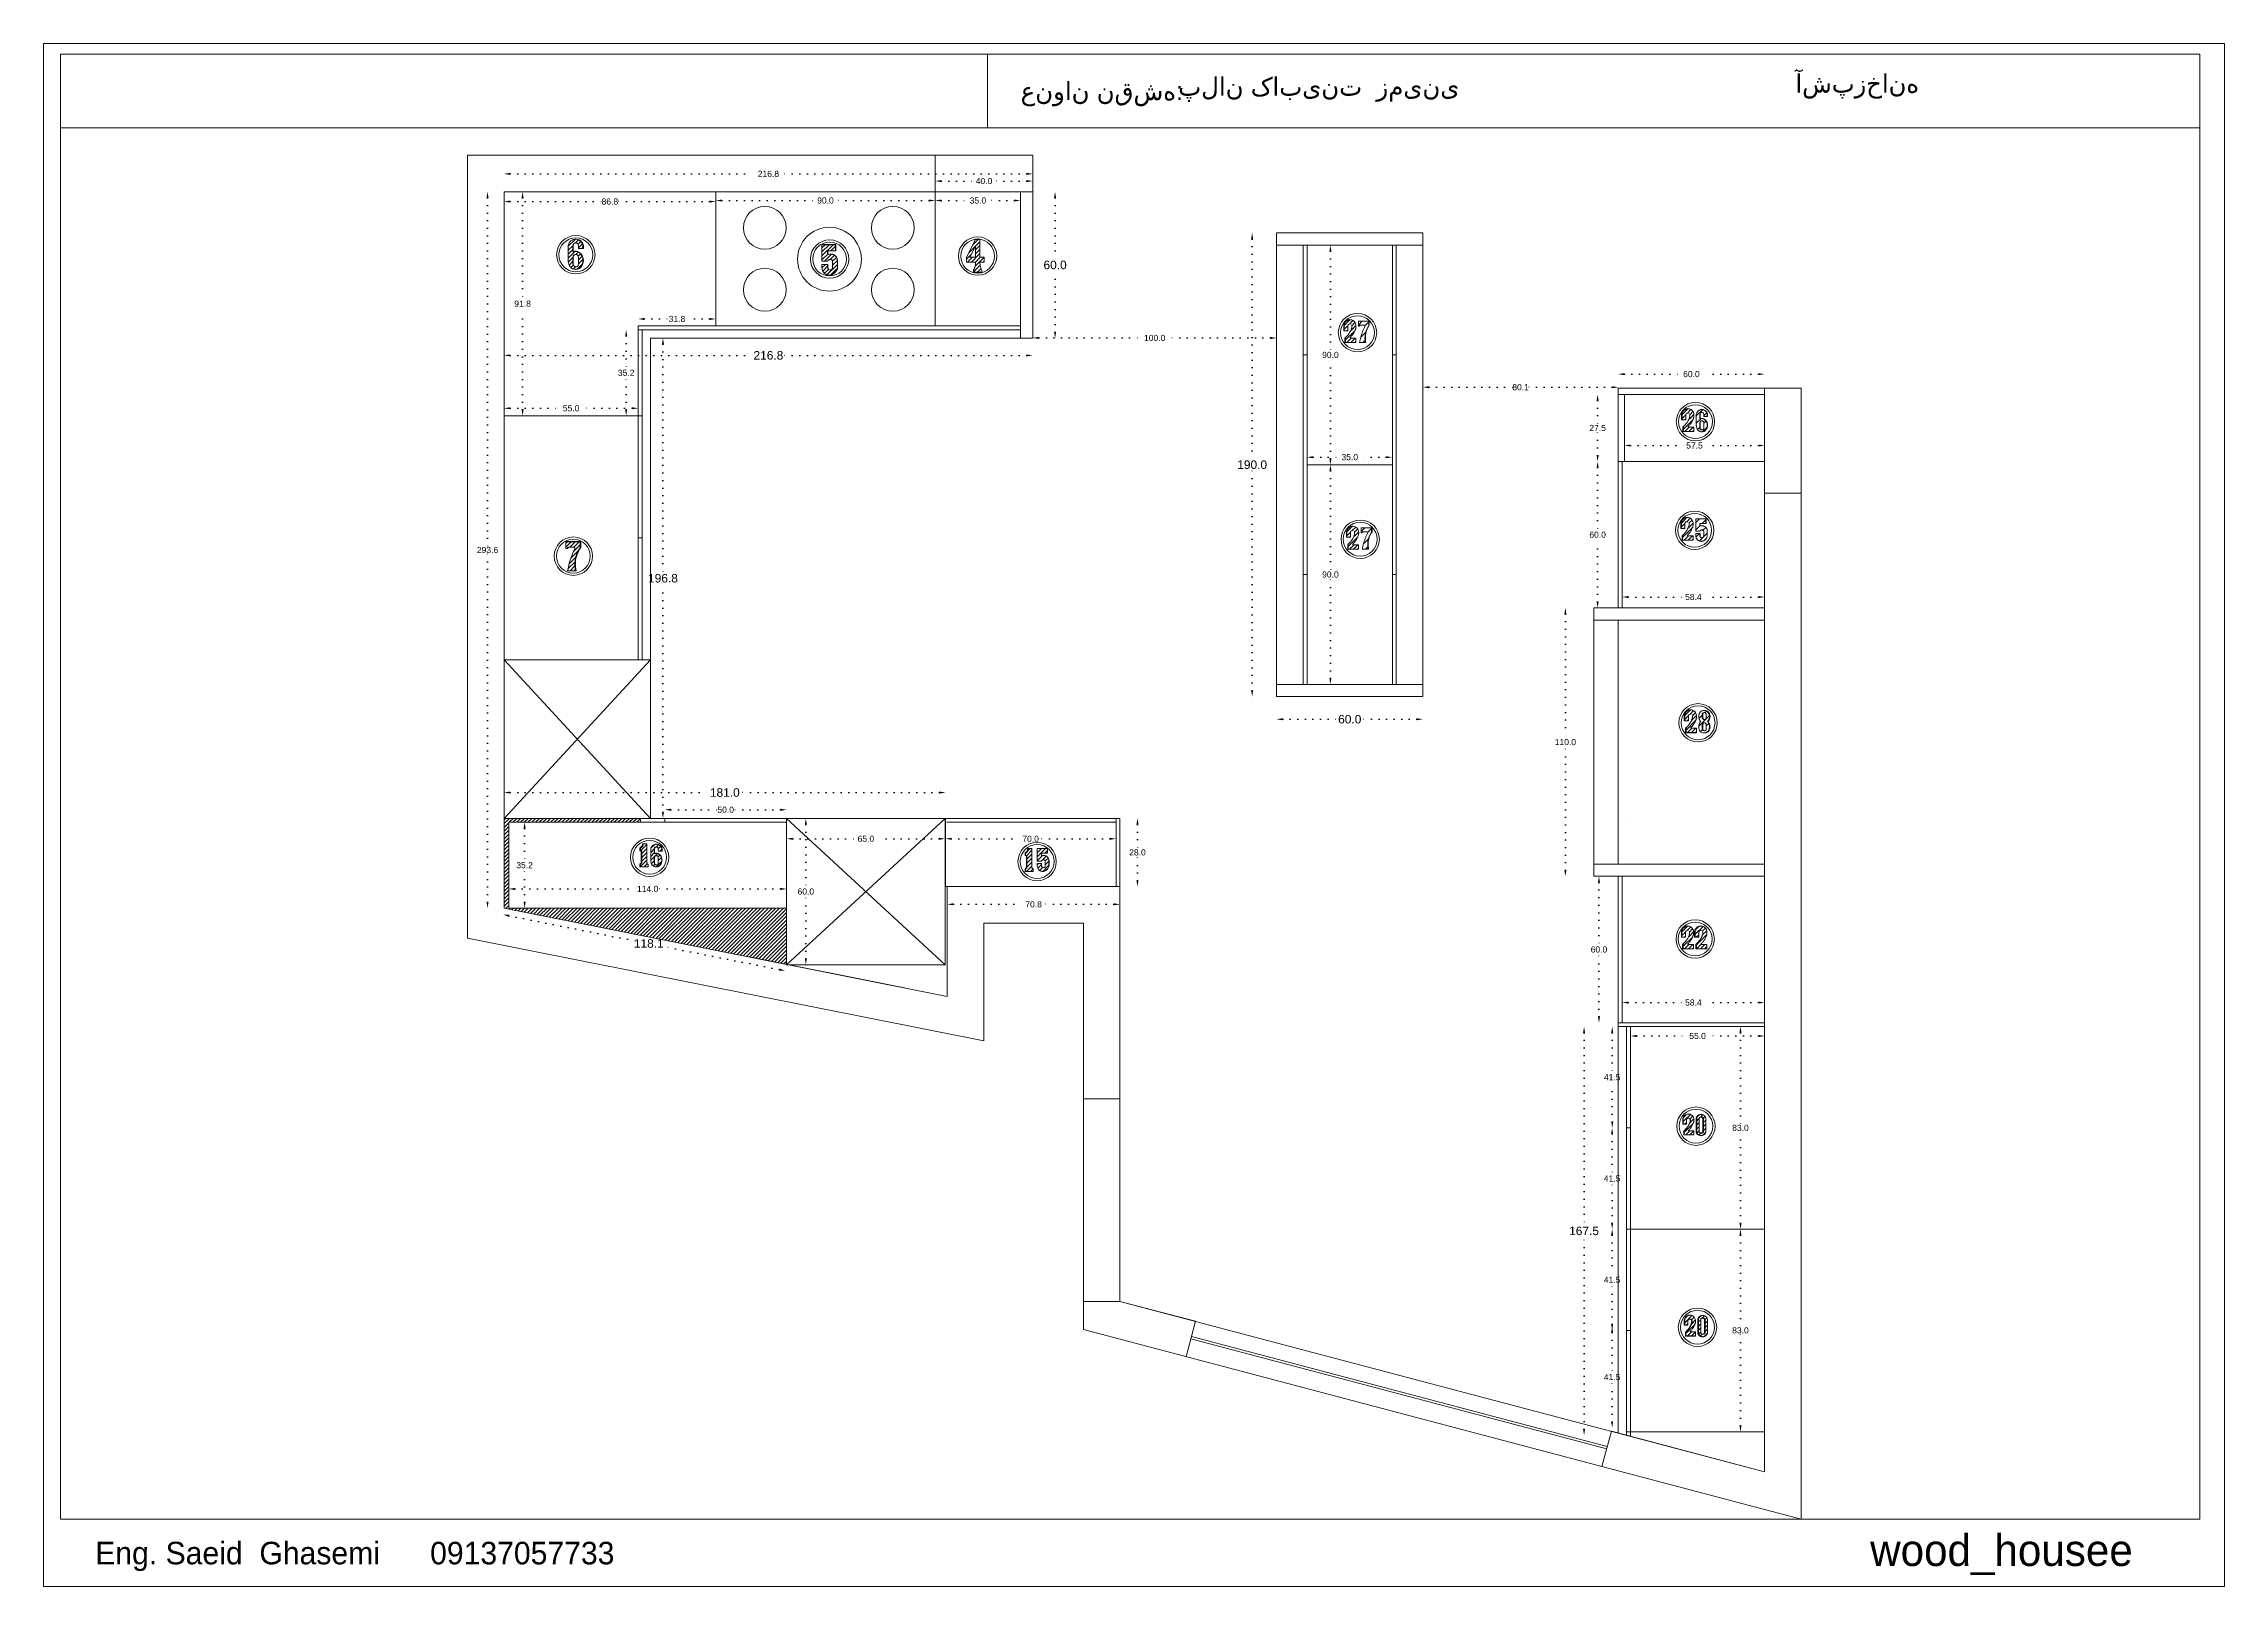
# Model space of a CAD drawing. Header units: inches. Extents: x -1979 to 7680, y -968 to 3127.
# Drawn here: x 1720 to 2614, y 189 to 821 of the extents above; entities that cross this region are included whole.
import ezdxf

# ---------------------------------------------------------------- set-up
doc = ezdxf.new("R2010")
doc.units = ezdxf.units.IN
doc.header["$MEASUREMENT"] = 0
doc.linetypes.add('ACAD_ISO07W100', pattern=[3, 0, -3])
doc.styles.get("Standard").update_dxf_attribs({"font": 'arial.ttf'})
doc.dimstyles.new('Copy of Standard', dxfattribs={"dimtxt": 2.5, "dimasz": 2.5, "dimexe": 0.18, "dimexo": 0.0625, "dimgap": 0.09, "dimtad": 0, "dimtih": 1, "dimtoh": 1, "dimdec": 1, "dimzin": 0, "dimdsep": 46, "dimtxsty": 'Standard', "dimcen": 0.09, "dimse1": 1, "dimse2": 1, "dimadec": 0, "dimazin": 0, "dimtfac": 1, "dimtdec": 1, "dimtix": 1, "dimtofl": 0, "dimtmove": 0, "dimatfit": 3, "dimfxl": 1, "dimtolj": 1, "dimtzin": 0, "dimarcsym": 0})
doc.dimstyles.get("Standard").update_dxf_attribs({"dimtxt": 3.5, "dimasz": 2.5, "dimexe": 0.18, "dimexo": 0.0625, "dimgap": 0.09, "dimtad": 0, "dimtih": 1, "dimtoh": 1, "dimdec": 1, "dimzin": 0, "dimdsep": 46, "dimtxsty": 'Standard', "dimcen": 0.09, "dimse1": 1, "dimse2": 1, "dimadec": 0, "dimazin": 0, "dimtfac": 1, "dimtdec": 1, "dimtix": 1, "dimtofl": 0, "dimtmove": 0, "dimatfit": 3, "dimfxl": 1, "dimtolj": 1, "dimtzin": 0, "dimarcsym": 0})
pattern_1 = [(45, (1219.187, 1058.0519), (-0.8148213, 0.8148213), [])]
pattern_2 = [(45, (1627.4653, 1032.1808), (-0.8148213, 0.8148213), [])]
pattern_3 = [(45, (1756.5236, 1027.6366), (-0.8148213, 0.8148213), [])]

msp = doc.modelspace()

# ---------------------------------------------------------------- texts
at = {"lineweight": 20, "attachment_point": 1}
for s, width, gutter_width, heights, insert, char_height in [('{\\fArial|b0|i0|c178|p34;عنوان نقشه}:', 89.2375, 545.28, [0], (2120.84, 805.49), 7.5786), ('پلان کابینت  زمینی', 217.1851, 545.28, [0], (2185.45, 807.3), 7.5786), ('{\\fArial|b0|i0|c178|p34;آشپزخانه}', 65.2803, 341.4, [0], (2438.54, 808.53), 7.5313), ('{\\fPlantagenet Cherokee|b0|i0|c0|p18;^IEng. Saeid  Ghasemi      09137057733}', 408.0013, 45.63, [0], (1704.44, 207.07), 9.2368), ('{\\fPlantagenet Cherokee|b0|i0|c0|p18;wood_housee}', 2.5329, 63.88, [0.399], (2469.16, 210.1), 12.9316)]:
    msp.add_mtext_dynamic_manual_height_columns(s, width=width, gutter_width=gutter_width, heights=heights, dxfattribs=dict(at, insert=insert, char_height=char_height))

# ---------------------------------------------------------------- blocks, each defined once
blk = doc.blocks.new('*D20')
at = {"color": 0, "linetype": 'ACAD_ISO07W100', "lineweight": -2, "transparency": 16777216}
for p, q in [((1911.5, 767.69), (2013.07, 767.69)), ((2123.3, 767.69), (2021.73, 767.69))]:
    blk.add_line(p, q, dxfattribs=at)
at = {"color": 0, "transparency": 16777216}
for points in [[(1911.5, 768.11), (1911.5, 767.28), (1909, 767.69)], [(2123.3, 768.11), (2123.3, 767.28), (2125.8, 767.69)]]:
    blk.add_solid(points, dxfattribs=at)
at = {"layer": 'Defpoints', "color": 0, "transparency": 16777216}
for p in [(1909, 760.35), (2125.8, 767.69), (2125.8, 760.35)]:
    blk.add_point(p, dxfattribs=at)
at = {"color": 0, "lineweight": 20, "transparency": 16777216, "insert": (2017.4, 767.69), "char_height": 2.5, "attachment_point": 5}
blk.add_mtext('\\A1;216.8', dxfattribs=at)
blk = doc.blocks.new('*D18')
at = {"color": 0, "linetype": 'ACAD_ISO07W100', "lineweight": -2, "transparency": 16777216}
for p, q in [((1902.23, 757.85), (1902.23, 614.92)), ((1902.23, 469.25), (1902.23, 612.18))]:
    blk.add_line(p, q, dxfattribs=at)
at = {"color": 0, "transparency": 16777216}
for points in [[(1901.82, 757.85), (1902.65, 757.85), (1902.23, 760.35)], [(1901.82, 469.25), (1902.65, 469.25), (1902.23, 466.75)]]:
    blk.add_solid(points, dxfattribs=at)
at = {"layer": 'Defpoints', "color": 0, "transparency": 16777216}
for p in [(1902.23, 760.35), (1909, 760.35), (1909, 466.75)]:
    blk.add_point(p, dxfattribs=at)
at = {"color": 0, "lineweight": 20, "transparency": 16777216, "insert": (1902.23, 613.55), "char_height": 2.5, "attachment_point": 5}
blk.add_mtext('\\A1;293.6', dxfattribs=at)
blk = doc.blocks.new('*D19')
at = {"color": 0, "linetype": 'ACAD_ISO07W100', "lineweight": -2, "transparency": 16777216}
for p, q in [((1998.3, 756.77), (2037.47, 756.77)), ((2083.3, 756.77), (2044.13, 756.77))]:
    blk.add_line(p, q, dxfattribs=at)
at = {"color": 0, "transparency": 16777216}
for points in [[(1998.3, 757.19), (1998.3, 756.36), (1995.8, 756.77)], [(2083.3, 757.19), (2083.3, 756.36), (2085.8, 756.77)]]:
    blk.add_solid(points, dxfattribs=at)
at = {"layer": 'Defpoints', "color": 0, "transparency": 16777216}
for p in [(1995.8, 760.35), (2085.8, 760.35), (1995.8, 756.77)]:
    blk.add_point(p, dxfattribs=at)
at = {"color": 0, "lineweight": 20, "transparency": 16777216, "insert": (2040.8, 756.77), "char_height": 2.5, "attachment_point": 5}
blk.add_mtext('\\A1;90.0', dxfattribs=at)
blk = doc.blocks.new('*D21')
at = {"color": 0, "linetype": 'ACAD_ISO07W100', "lineweight": -2, "transparency": 16777216}
for p, q in [((2088.3, 764.73), (2102.42, 764.73)), ((2123.3, 764.73), (2109.18, 764.73))]:
    blk.add_line(p, q, dxfattribs=at)
at = {"color": 0, "transparency": 16777216}
for points in [[(2088.3, 765.15), (2088.3, 764.32), (2085.8, 764.73)], [(2123.3, 765.15), (2123.3, 764.32), (2125.8, 764.73)]]:
    blk.add_solid(points, dxfattribs=at)
at = {"layer": 'Defpoints', "color": 0, "transparency": 16777216}
for p in [(2085.8, 760.35), (2125.8, 764.73), (2125.8, 760.35)]:
    blk.add_point(p, dxfattribs=at)
at = {"color": 0, "lineweight": 20, "transparency": 16777216, "insert": (2105.8, 764.73), "char_height": 2.5, "attachment_point": 5}
blk.add_mtext('\\A1;40.0', dxfattribs=at)
blk = doc.blocks.new('*D17')
at = {"color": 0, "linetype": 'ACAD_ISO07W100', "lineweight": -2, "transparency": 16777216}
for p, q in [((2088.3, 756.77), (2099.97, 756.77)), ((2118.3, 756.77), (2106.63, 756.77))]:
    blk.add_line(p, q, dxfattribs=at)
at = {"color": 0, "transparency": 16777216}
for points in [[(2088.3, 757.19), (2088.3, 756.36), (2085.8, 756.77)], [(2118.3, 757.19), (2118.3, 756.36), (2120.8, 756.77)]]:
    blk.add_solid(points, dxfattribs=at)
at = {"layer": 'Defpoints', "color": 0, "transparency": 16777216}
for p in [(2120.8, 756.77), (2085.8, 705.35), (2120.8, 700.35)]:
    blk.add_point(p, dxfattribs=at)
at = {"color": 0, "lineweight": 20, "transparency": 16777216, "insert": (2103.3, 756.77), "char_height": 2.5, "attachment_point": 5}
blk.add_mtext('\\A1;35.0', dxfattribs=at)
blk = doc.blocks.new('*D22')
at = {"color": 0, "linetype": 'ACAD_ISO07W100', "lineweight": -2, "transparency": 16777216}
for p, q in [((1966.5, 708.22), (1976.56, 708.22)), ((1993.3, 708.22), (1983.24, 708.22))]:
    blk.add_line(p, q, dxfattribs=at)
at = {"color": 0, "transparency": 16777216}
for points in [[(1966.5, 708.64), (1966.5, 707.81), (1964, 708.22)], [(1993.3, 708.64), (1993.3, 707.81), (1995.8, 708.22)]]:
    blk.add_solid(points, dxfattribs=at)
at = {"layer": 'Defpoints', "color": 0, "transparency": 16777216}
for p in [(1995.8, 708.22), (1964, 705.35), (1995.8, 705.35)]:
    blk.add_point(p, dxfattribs=at)
at = {"color": 0, "lineweight": 20, "transparency": 16777216, "insert": (1979.9, 708.22), "char_height": 2.5, "attachment_point": 5}
blk.add_mtext('\\A1;31.8', dxfattribs=at)
blk = doc.blocks.new('*D23')
at = {"color": 0, "linetype": 'ACAD_ISO07W100', "lineweight": -2, "transparency": 16777216}
for p, q in [((1911.5, 756.35), (1949.06, 756.35)), ((1993.3, 756.35), (1955.74, 756.35))]:
    blk.add_line(p, q, dxfattribs=at)
at = {"color": 0, "transparency": 16777216}
for points in [[(1911.5, 756.76), (1911.5, 755.93), (1909, 756.35)], [(1993.3, 756.76), (1993.3, 755.93), (1995.8, 756.35)]]:
    blk.add_solid(points, dxfattribs=at)
at = {"layer": 'Defpoints', "color": 0, "transparency": 16777216}
for p in [(1909, 760.35), (1995.8, 760.35), (1995.8, 756.35)]:
    blk.add_point(p, dxfattribs=at)
at = {"color": 0, "lineweight": 20, "transparency": 16777216, "insert": (1952.4, 756.35), "char_height": 2.5, "attachment_point": 5}
blk.add_mtext('\\A1;86.8', dxfattribs=at)
blk = doc.blocks.new('*D47')
at = {"color": 0, "linetype": 'ACAD_ISO07W100', "lineweight": -2, "transparency": 16777216}
for p, q in [((1910.94, 463.67), (1962.86, 453.35)), ((2021.89, 441.61), (1973.84, 451.16))]:
    blk.add_line(p, q, dxfattribs=at)
at = {"color": 0, "transparency": 16777216}
for points in [[(1911.02, 464.08), (1910.85, 463.26), (1908.48, 464.16)], [(2021.97, 442.02), (2021.81, 441.2), (2024.34, 441.12)]]:
    blk.add_solid(points, dxfattribs=at)
at = {"layer": 'Defpoints', "color": 0, "transparency": 16777216}
for p in [(1909, 466.75), (2024.34, 441.12), (2024.85, 443.71)]:
    blk.add_point(p, dxfattribs=at)
at = {"color": 0, "lineweight": 20, "transparency": 16777216, "insert": (1968.35, 452.26), "char_height": 3.5, "attachment_point": 5}
blk.add_mtext('\\A1;118.1', dxfattribs=at)
blk = doc.blocks.new('*D49')
at = {"color": 0, "linetype": 'ACAD_ISO07W100', "lineweight": -2, "transparency": 16777216}
for p, q in [((2357.96, 477.31), (2357.96, 451.18)), ((2357.96, 422.31), (2357.96, 448.44))]:
    blk.add_line(p, q, dxfattribs=at)
at = {"color": 0, "transparency": 16777216}
for points in [[(2357.55, 477.31), (2358.38, 477.31), (2357.96, 479.81)], [(2357.55, 422.31), (2358.38, 422.31), (2357.96, 419.81)]]:
    blk.add_solid(points, dxfattribs=at)
at = {"layer": 'Defpoints', "color": 0, "transparency": 16777216}
for p in [(2355.88, 479.81), (2357.96, 479.81), (2365.88, 419.81)]:
    blk.add_point(p, dxfattribs=at)
at = {"color": 0, "lineweight": 20, "transparency": 16777216, "insert": (2357.96, 449.81), "char_height": 2.5, "attachment_point": 5}
blk.add_mtext('\\A1;60.0', dxfattribs=at)
blk = doc.blocks.new('*D50')
at = {"color": 0, "linetype": 'ACAD_ISO07W100', "lineweight": -2, "transparency": 16777216}
for p, q in [((2344.2, 587.31), (2344.2, 536.18)), ((2344.2, 482.31), (2344.2, 533.44))]:
    blk.add_line(p, q, dxfattribs=at)
at = {"color": 0, "transparency": 16777216}
for points in [[(2343.78, 587.31), (2344.61, 587.31), (2344.2, 589.81)], [(2343.78, 482.31), (2344.61, 482.31), (2344.2, 479.81)]]:
    blk.add_solid(points, dxfattribs=at)
at = {"layer": 'Defpoints', "color": 0, "transparency": 16777216}
for p in [(2344.2, 589.81), (2370.88, 589.81), (2370.88, 479.81)]:
    blk.add_point(p, dxfattribs=at)
at = {"color": 0, "lineweight": 20, "transparency": 16777216, "insert": (2344.2, 534.81), "char_height": 2.5, "attachment_point": 5}
blk.add_mtext('\\A1;110.0', dxfattribs=at)
blk = doc.blocks.new('*D51')
at = {"color": 0, "linetype": 'ACAD_ISO07W100', "lineweight": -2, "transparency": 16777216}
for p, q in [((2357.41, 647.31), (2357.41, 621.18)), ((2357.41, 592.31), (2357.41, 618.44))]:
    blk.add_line(p, q, dxfattribs=at)
at = {"color": 0, "transparency": 16777216}
for points in [[(2357, 647.31), (2357.83, 647.31), (2357.41, 649.81)], [(2357, 592.31), (2357.83, 592.31), (2357.41, 589.81)]]:
    blk.add_solid(points, dxfattribs=at)
at = {"layer": 'Defpoints', "color": 0, "transparency": 16777216}
for p in [(2370.88, 649.81), (2357.41, 589.81), (2370.88, 589.81)]:
    blk.add_point(p, dxfattribs=at)
at = {"color": 0, "lineweight": 20, "transparency": 16777216, "insert": (2357.41, 619.81), "char_height": 2.5, "attachment_point": 5}
blk.add_mtext('\\A1;60.0', dxfattribs=at)
blk = doc.blocks.new('*D52')
at = {"color": 0, "linetype": 'ACAD_ISO07W100', "lineweight": -2, "transparency": 16777216}
for p, q in [((2357.41, 674.81), (2357.41, 664.93)), ((2357.41, 652.31), (2357.41, 662.19))]:
    blk.add_line(p, q, dxfattribs=at)
at = {"color": 0, "transparency": 16777216}
for points in [[(2357, 674.81), (2357.83, 674.81), (2357.41, 677.31)], [(2357, 652.31), (2357.83, 652.31), (2357.41, 649.81)]]:
    blk.add_solid(points, dxfattribs=at)
at = {"layer": 'Defpoints', "color": 0, "transparency": 16777216}
for p in [(2357.41, 677.31), (2368.38, 677.31), (2368.38, 649.81)]:
    blk.add_point(p, dxfattribs=at)
at = {"color": 0, "lineweight": 20, "transparency": 16777216, "insert": (2357.41, 663.56), "char_height": 2.5, "attachment_point": 5}
blk.add_mtext('\\A1;27.5', dxfattribs=at)
blk = doc.blocks.new('*D53')
at = {"color": 0, "linetype": 'ACAD_ISO07W100', "lineweight": -2, "transparency": 16777216}
for p, q in [((2370.88, 656.37), (2393.78, 656.37)), ((2423.38, 656.37), (2400.48, 656.37))]:
    blk.add_line(p, q, dxfattribs=at)
at = {"color": 0, "transparency": 16777216}
for points in [[(2370.88, 656.79), (2370.88, 655.95), (2368.38, 656.37)], [(2423.38, 656.79), (2423.38, 655.95), (2425.88, 656.37)]]:
    blk.add_solid(points, dxfattribs=at)
at = {"layer": 'Defpoints', "color": 0, "transparency": 16777216}
for p in [(2425.88, 656.37), (2368.38, 649.81), (2425.88, 649.81)]:
    blk.add_point(p, dxfattribs=at)
at = {"color": 0, "lineweight": 20, "transparency": 16777216, "insert": (2397.13, 656.37), "char_height": 2.5, "attachment_point": 5}
blk.add_mtext('\\A1;57.5', dxfattribs=at)
blk = doc.blocks.new('*D54')
at = {"color": 0, "linetype": 'ACAD_ISO07W100', "lineweight": -2, "transparency": 16777216}
for p, q in [((2368.38, 685.62), (2392.54, 685.62)), ((2423.38, 685.62), (2399.22, 685.62))]:
    blk.add_line(p, q, dxfattribs=at)
at = {"color": 0, "transparency": 16777216}
for points in [[(2368.38, 686.03), (2368.38, 685.2), (2365.88, 685.62)], [(2423.38, 686.03), (2423.38, 685.2), (2425.88, 685.62)]]:
    blk.add_solid(points, dxfattribs=at)
at = {"layer": 'Defpoints', "color": 0, "transparency": 16777216}
for p in [(2425.88, 685.62), (2365.88, 677.31), (2425.88, 677.31)]:
    blk.add_point(p, dxfattribs=at)
at = {"color": 0, "lineweight": 20, "transparency": 16777216, "insert": (2395.88, 685.62), "char_height": 2.5, "attachment_point": 5}
blk.add_mtext('\\A1;60.0', dxfattribs=at)
blk = doc.blocks.new('*D55')
at = {"color": 0, "linetype": 'ACAD_ISO07W100', "lineweight": -2, "transparency": 16777216}
for p, q in [((2369.98, 594.28), (2393.35, 594.28)), ((2423.38, 594.28), (2400.01, 594.28))]:
    blk.add_line(p, q, dxfattribs=at)
at = {"color": 0, "transparency": 16777216}
for points in [[(2369.98, 594.7), (2369.98, 593.86), (2367.48, 594.28)], [(2423.38, 594.7), (2423.38, 593.86), (2425.88, 594.28)]]:
    blk.add_solid(points, dxfattribs=at)
at = {"layer": 'Defpoints', "color": 0, "transparency": 16777216}
for p in [(2425.88, 594.28), (2367.48, 589.81), (2425.88, 589.81)]:
    blk.add_point(p, dxfattribs=at)
at = {"color": 0, "lineweight": 20, "transparency": 16777216, "insert": (2396.68, 594.28), "char_height": 2.5, "attachment_point": 5}
blk.add_mtext('\\A1;58.4', dxfattribs=at)
blk = doc.blocks.new('*D56')
at = {"color": 0, "linetype": 'ACAD_ISO07W100', "lineweight": -2, "transparency": 16777216}
for p, q in [((2369.98, 428.07), (2393.35, 428.07)), ((2423.38, 428.07), (2400.01, 428.07))]:
    blk.add_line(p, q, dxfattribs=at)
at = {"color": 0, "transparency": 16777216}
for points in [[(2369.98, 428.49), (2369.98, 427.65), (2367.48, 428.07)], [(2423.38, 428.49), (2423.38, 427.65), (2425.88, 428.07)]]:
    blk.add_solid(points, dxfattribs=at)
at = {"layer": 'Defpoints', "color": 0, "transparency": 16777216}
for p in [(2425.88, 428.07), (2367.48, 419.81), (2425.88, 419.81)]:
    blk.add_point(p, dxfattribs=at)
at = {"color": 0, "lineweight": 20, "transparency": 16777216, "insert": (2396.68, 428.07), "char_height": 2.5, "attachment_point": 5}
blk.add_mtext('\\A1;58.4', dxfattribs=at)
blk = doc.blocks.new('*D57')
at = {"color": 0, "linetype": 'ACAD_ISO07W100', "lineweight": -2, "transparency": 16777216}
for p, q in [((2415.98, 332.71), (2415.98, 295.08)), ((2415.98, 254.71), (2415.98, 292.34))]:
    blk.add_line(p, q, dxfattribs=at)
at = {"color": 0, "transparency": 16777216}
for points in [[(2415.56, 332.71), (2416.4, 332.71), (2415.98, 335.21)], [(2415.56, 254.71), (2416.4, 254.71), (2415.98, 252.21)]]:
    blk.add_solid(points, dxfattribs=at)
at = {"layer": 'Defpoints', "color": 0, "transparency": 16777216}
for p in [(2415.98, 335.21), (2425.88, 335.21), (2420.88, 252.21)]:
    blk.add_point(p, dxfattribs=at)
at = {"color": 0, "lineweight": 20, "transparency": 16777216, "insert": (2415.98, 293.71), "char_height": 2.5, "attachment_point": 5}
blk.add_mtext('\\A1;83.0', dxfattribs=at)
blk = doc.blocks.new('*D58')
at = {"color": 0, "linetype": 'ACAD_ISO07W100', "lineweight": -2, "transparency": 16777216}
for p, q in [((2415.98, 415.71), (2415.98, 378.08)), ((2415.98, 337.71), (2415.98, 375.34))]:
    blk.add_line(p, q, dxfattribs=at)
at = {"color": 0, "transparency": 16777216}
for points in [[(2415.56, 415.71), (2416.4, 415.71), (2415.98, 418.21)], [(2415.56, 337.71), (2416.4, 337.71), (2415.98, 335.21)]]:
    blk.add_solid(points, dxfattribs=at)
at = {"layer": 'Defpoints', "color": 0, "transparency": 16777216}
for p in [(2415.98, 418.21), (2425.88, 418.21), (2425.88, 335.21)]:
    blk.add_point(p, dxfattribs=at)
at = {"color": 0, "lineweight": 20, "transparency": 16777216, "insert": (2415.98, 376.71), "char_height": 2.5, "attachment_point": 5}
blk.add_mtext('\\A1;83.0', dxfattribs=at)
blk = doc.blocks.new('*D59')
at = {"color": 0, "linetype": 'ACAD_ISO07W100', "lineweight": -2, "transparency": 16777216}
for p, q in [((2363.35, 292.81), (2363.35, 275.93)), ((2363.35, 256.31), (2363.35, 273.19))]:
    blk.add_line(p, q, dxfattribs=at)
at = {"color": 0, "transparency": 16777216}
for points in [[(2362.93, 292.81), (2363.77, 292.81), (2363.35, 295.31)], [(2362.93, 256.31), (2363.77, 256.31), (2363.35, 253.81)]]:
    blk.add_solid(points, dxfattribs=at)
at = {"layer": 'Defpoints', "color": 0, "transparency": 16777216}
for p in [(2369.28, 295.31), (2363.35, 253.81), (2364.28, 253.81)]:
    blk.add_point(p, dxfattribs=at)
at = {"color": 0, "lineweight": 20, "transparency": 16777216, "insert": (2363.35, 274.56), "char_height": 2.5, "attachment_point": 5}
blk.add_mtext('\\A1;41.5', dxfattribs=at)
blk = doc.blocks.new('*D60')
at = {"color": 0, "linetype": 'ACAD_ISO07W100', "lineweight": -2, "transparency": 16777216}
for p, q in [((2363.35, 332.71), (2363.35, 315.83)), ((2363.35, 296.21), (2363.35, 313.09))]:
    blk.add_line(p, q, dxfattribs=at)
at = {"color": 0, "transparency": 16777216}
for points in [[(2362.93, 332.71), (2363.77, 332.71), (2363.35, 335.21)], [(2362.93, 296.21), (2363.77, 296.21), (2363.35, 293.71)]]:
    blk.add_solid(points, dxfattribs=at)
at = {"layer": 'Defpoints', "color": 0, "transparency": 16777216}
for p in [(2369.28, 335.21), (2363.35, 293.71), (2369.28, 293.71)]:
    blk.add_point(p, dxfattribs=at)
at = {"color": 0, "lineweight": 20, "transparency": 16777216, "insert": (2363.35, 314.46), "char_height": 2.5, "attachment_point": 5}
blk.add_mtext('\\A1;41.5', dxfattribs=at)
blk = doc.blocks.new('*D61')
at = {"color": 0, "linetype": 'ACAD_ISO07W100', "lineweight": -2, "transparency": 16777216}
for p, q in [((2363.35, 374.21), (2363.35, 357.33)), ((2363.35, 337.71), (2363.35, 354.59))]:
    blk.add_line(p, q, dxfattribs=at)
at = {"color": 0, "transparency": 16777216}
for points in [[(2362.93, 374.21), (2363.77, 374.21), (2363.35, 376.71)], [(2362.93, 337.71), (2363.77, 337.71), (2363.35, 335.21)]]:
    blk.add_solid(points, dxfattribs=at)
at = {"layer": 'Defpoints', "color": 0, "transparency": 16777216}
for p in [(2369.28, 376.71), (2363.35, 335.21), (2370.88, 335.21)]:
    blk.add_point(p, dxfattribs=at)
at = {"color": 0, "lineweight": 20, "transparency": 16777216, "insert": (2363.35, 355.96), "char_height": 2.5, "attachment_point": 5}
blk.add_mtext('\\A1;41.5', dxfattribs=at)
blk = doc.blocks.new('*D62')
at = {"color": 0, "linetype": 'ACAD_ISO07W100', "lineweight": -2, "transparency": 16777216}
for p, q in [((2363.39, 415.71), (2363.39, 398.83)), ((2363.39, 379.21), (2363.39, 396.09))]:
    blk.add_line(p, q, dxfattribs=at)
at = {"color": 0, "transparency": 16777216}
for points in [[(2362.97, 415.71), (2363.81, 415.71), (2363.39, 418.21)], [(2362.97, 379.21), (2363.81, 379.21), (2363.39, 376.71)]]:
    blk.add_solid(points, dxfattribs=at)
at = {"layer": 'Defpoints', "color": 0, "transparency": 16777216}
for p in [(2369.28, 418.21), (2363.39, 376.71), (2369.28, 376.71)]:
    blk.add_point(p, dxfattribs=at)
at = {"color": 0, "lineweight": 20, "transparency": 16777216, "insert": (2363.39, 397.46), "char_height": 2.5, "attachment_point": 5}
blk.add_mtext('\\A1;41.5', dxfattribs=at)
blk = doc.blocks.new('*D93')
at = {"color": 0, "linetype": 'ACAD_ISO07W100', "lineweight": -2, "transparency": 16777216}
for p, q in [((2373.38, 414.37), (2395.05, 414.37)), ((2423.38, 414.37), (2401.71, 414.37))]:
    blk.add_line(p, q, dxfattribs=at)
at = {"color": 0, "transparency": 16777216}
for points in [[(2373.38, 414.79), (2373.38, 413.95), (2370.88, 414.37)], [(2423.38, 414.79), (2423.38, 413.95), (2425.88, 414.37)]]:
    blk.add_solid(points, dxfattribs=at)
at = {"layer": 'Defpoints', "color": 0, "transparency": 16777216}
for p in [(2370.88, 419.81), (2425.88, 418.21), (2425.88, 414.37)]:
    blk.add_point(p, dxfattribs=at)
at = {"color": 0, "lineweight": 20, "transparency": 16777216, "insert": (2398.38, 414.37), "char_height": 2.5, "attachment_point": 5}
blk.add_mtext('\\A1;55.0', dxfattribs=at)
blk = doc.blocks.new('*D94')
at = {"color": 0, "linetype": 'ACAD_ISO07W100', "lineweight": -2, "transparency": 16777216}
for p, q in [((2032.75, 501.07), (2032.75, 474.94)), ((2032.75, 446.07), (2032.75, 472.21))]:
    blk.add_line(p, q, dxfattribs=at)
at = {"color": 0, "transparency": 16777216}
for points in [[(2032.33, 501.07), (2033.17, 501.07), (2032.75, 503.57)], [(2032.33, 446.07), (2033.17, 446.07), (2032.75, 443.57)]]:
    blk.add_solid(points, dxfattribs=at)
at = {"layer": 'Defpoints', "color": 0, "transparency": 16777216}
for p in [(2024.85, 503.57), (2032.75, 503.57), (2024.85, 443.57)]:
    blk.add_point(p, dxfattribs=at)
at = {"color": 0, "lineweight": 20, "transparency": 16777216, "insert": (2032.75, 473.57), "char_height": 2.5, "attachment_point": 5}
blk.add_mtext('\\A1;60.0', dxfattribs=at)
blk = doc.blocks.new('*D95')
at = {"color": 0, "linetype": 'ACAD_ISO07W100', "lineweight": -2, "transparency": 16777216}
for p, q in [((2168.73, 501.07), (2168.73, 490.96)), ((2168.73, 478.11), (2168.73, 488.23))]:
    blk.add_line(p, q, dxfattribs=at)
at = {"color": 0, "transparency": 16777216}
for points in [[(2168.31, 501.07), (2169.15, 501.07), (2168.73, 503.57)], [(2168.31, 478.11), (2169.15, 478.11), (2168.73, 475.61)]]:
    blk.add_solid(points, dxfattribs=at)
at = {"layer": 'Defpoints', "color": 0, "transparency": 16777216}
for p in [(2161.54, 503.57), (2168.73, 503.57), (2161.54, 475.61)]:
    blk.add_point(p, dxfattribs=at)
at = {"color": 0, "lineweight": 20, "transparency": 16777216, "insert": (2168.73, 489.59), "char_height": 2.5, "attachment_point": 5}
blk.add_mtext('\\A1;28.0', dxfattribs=at)
blk = doc.blocks.new('*D96')
at = {"color": 0, "linetype": 'ACAD_ISO07W100', "lineweight": -2, "transparency": 16777216}
for p, q in [((1977.4, 507.1), (1996.54, 507.1)), ((2022.35, 507.1), (2003.21, 507.1))]:
    blk.add_line(p, q, dxfattribs=at)
at = {"color": 0, "transparency": 16777216}
for points in [[(1977.4, 507.52), (1977.4, 506.69), (1974.9, 507.1)], [(2022.35, 507.52), (2022.35, 506.69), (2024.85, 507.1)]]:
    blk.add_solid(points, dxfattribs=at)
at = {"layer": 'Defpoints', "color": 0, "transparency": 16777216}
for p in [(1974.9, 507.1), (1974.9, 503.57), (2024.85, 503.57)]:
    blk.add_point(p, dxfattribs=at)
at = {"color": 0, "lineweight": 20, "transparency": 16777216, "insert": (1999.88, 507.1), "char_height": 2.5, "attachment_point": 5}
blk.add_mtext('\\A1;50.0', dxfattribs=at)
blk = doc.blocks.new('*D97')
at = {"color": 0, "linetype": 'ACAD_ISO07W100', "lineweight": -2, "transparency": 16777216}
for p, q in [((1959.08, 701.25), (1959.08, 687.53)), ((1959.08, 671.07), (1959.08, 684.79))]:
    blk.add_line(p, q, dxfattribs=at)
at = {"color": 0, "transparency": 16777216}
for points in [[(1958.66, 701.25), (1959.5, 701.25), (1959.08, 703.75)], [(1958.66, 671.07), (1959.5, 671.07), (1959.08, 668.57)]]:
    blk.add_solid(points, dxfattribs=at)
at = {"layer": 'Defpoints', "color": 0, "transparency": 16777216}
for p in [(1964, 703.75), (1959.08, 668.57), (1964, 668.57)]:
    blk.add_point(p, dxfattribs=at)
at = {"color": 0, "lineweight": 20, "transparency": 16777216, "insert": (1959.08, 686.16), "char_height": 2.5, "attachment_point": 5}
blk.add_mtext('\\A1;35.2', dxfattribs=at)
blk = doc.blocks.new('*D98')
at = {"color": 0, "linetype": 'ACAD_ISO07W100', "lineweight": -2, "transparency": 16777216}
for p, q in [((1916.61, 757.85), (1916.61, 715.83)), ((1916.61, 671.07), (1916.61, 713.09))]:
    blk.add_line(p, q, dxfattribs=at)
at = {"color": 0, "transparency": 16777216}
for points in [[(1916.19, 757.85), (1917.03, 757.85), (1916.61, 760.35)], [(1916.19, 671.07), (1917.03, 671.07), (1916.61, 668.57)]]:
    blk.add_solid(points, dxfattribs=at)
at = {"layer": 'Defpoints', "color": 0, "transparency": 16777216}
for p in [(1909, 760.35), (1909, 668.57), (1916.61, 668.57)]:
    blk.add_point(p, dxfattribs=at)
at = {"color": 0, "lineweight": 20, "transparency": 16777216, "insert": (1916.61, 714.46), "char_height": 2.5, "attachment_point": 5}
blk.add_mtext('\\A1;91.8', dxfattribs=at)
blk = doc.blocks.new('*D99')
at = {"color": 0, "linetype": 'ACAD_ISO07W100', "lineweight": -2, "transparency": 16777216}
for p, q in [((1917.44, 499.47), (1917.44, 485.73)), ((1917.44, 469.25), (1917.44, 482.99))]:
    blk.add_line(p, q, dxfattribs=at)
at = {"color": 0, "transparency": 16777216}
for points in [[(1917.02, 499.47), (1917.86, 499.47), (1917.44, 501.97)], [(1917.02, 469.25), (1917.86, 469.25), (1917.44, 466.75)]]:
    blk.add_solid(points, dxfattribs=at)
at = {"layer": 'Defpoints', "color": 0, "transparency": 16777216}
for p in [(1910.9, 501.97), (1910.9, 466.75), (1917.44, 466.75)]:
    blk.add_point(p, dxfattribs=at)
at = {"color": 0, "lineweight": 20, "transparency": 16777216, "insert": (1917.44, 484.36), "char_height": 2.5, "attachment_point": 5}
blk.add_mtext('\\A1;35.2', dxfattribs=at)
blk = doc.blocks.new('*D100')
at = {"color": 0, "linetype": 'ACAD_ISO07W100', "lineweight": -2, "transparency": 16777216}
for p, q in [((2027.35, 495.19), (2054.04, 495.19)), ((2087.4, 495.19), (2060.71, 495.19))]:
    blk.add_line(p, q, dxfattribs=at)
at = {"color": 0, "transparency": 16777216}
for points in [[(2027.35, 495.61), (2027.35, 494.78), (2024.85, 495.19)], [(2087.4, 495.61), (2087.4, 494.78), (2089.9, 495.19)]]:
    blk.add_solid(points, dxfattribs=at)
at = {"layer": 'Defpoints', "color": 0, "transparency": 16777216}
for p in [(2024.85, 503.57), (2089.9, 503.57), (2089.9, 495.19)]:
    blk.add_point(p, dxfattribs=at)
at = {"color": 0, "lineweight": 20, "transparency": 16777216, "insert": (2057.37, 495.19), "char_height": 2.5, "attachment_point": 5}
blk.add_mtext('\\A1;65.0', dxfattribs=at)
blk = doc.blocks.new('*D101')
at = {"color": 0, "linetype": 'ACAD_ISO07W100', "lineweight": -2, "transparency": 16777216}
for p, q in [((2092.4, 495.19), (2121.6, 495.19)), ((2157.44, 495.19), (2128.24, 495.19))]:
    blk.add_line(p, q, dxfattribs=at)
at = {"color": 0, "transparency": 16777216}
for points in [[(2092.4, 495.61), (2092.4, 494.78), (2089.9, 495.19)], [(2157.44, 495.61), (2157.44, 494.78), (2159.94, 495.19)]]:
    blk.add_solid(points, dxfattribs=at)
at = {"layer": 'Defpoints', "color": 0, "transparency": 16777216}
for p in [(2089.9, 503.57), (2159.94, 503.57), (2089.9, 495.19)]:
    blk.add_point(p, dxfattribs=at)
at = {"color": 0, "lineweight": 20, "transparency": 16777216, "insert": (2124.92, 495.19), "char_height": 2.5, "attachment_point": 5}
blk.add_mtext('\\A1;70.0', dxfattribs=at)
blk = doc.blocks.new('*D137')
at = {"color": 0, "linetype": 'ACAD_ISO07W100', "lineweight": -2, "transparency": 16777216}
for p, q in [((1911.5, 671.63), (1933.17, 671.63)), ((1961.5, 671.63), (1939.83, 671.63))]:
    blk.add_line(p, q, dxfattribs=at)
at = {"color": 0, "transparency": 16777216}
for points in [[(1911.5, 672.05), (1911.5, 671.22), (1909, 671.63)], [(1961.5, 672.05), (1961.5, 671.22), (1964, 671.63)]]:
    blk.add_solid(points, dxfattribs=at)
at = {"layer": 'Defpoints', "color": 0, "transparency": 16777216}
for p in [(1964, 671.63), (1909, 668.57), (1964, 668.57)]:
    blk.add_point(p, dxfattribs=at)
at = {"color": 0, "lineweight": 20, "transparency": 16777216, "insert": (1936.5, 671.63), "char_height": 2.5, "attachment_point": 5}
blk.add_mtext('\\A1;55.0', dxfattribs=at)
blk = doc.blocks.new('*D145')
at = {"color": 0, "linetype": 'ACAD_ISO07W100', "lineweight": -2, "transparency": 16777216}
for p, q in [((1913.4, 474.63), (1963.69, 474.63)), ((2022.35, 474.63), (1972.06, 474.63))]:
    blk.add_line(p, q, dxfattribs=at)
at = {"color": 0, "transparency": 16777216}
for points in [[(1913.4, 475.05), (1913.4, 474.22), (1910.9, 474.63)], [(2022.35, 475.05), (2022.35, 474.22), (2024.85, 474.63)]]:
    blk.add_solid(points, dxfattribs=at)
at = {"layer": 'Defpoints', "color": 0, "transparency": 16777216}
for p in [(2024.85, 474.63), (1910.9, 466.75), (2024.85, 466.75)]:
    blk.add_point(p, dxfattribs=at)
at = {"color": 0, "lineweight": 20, "transparency": 16777216, "insert": (1967.88, 474.63), "char_height": 2.5, "attachment_point": 5}
blk.add_mtext('\\A1;114.0', dxfattribs=at)
blk = doc.blocks.new('*D182')
at = {"color": 0, "linetype": 'ACAD_ISO07W100', "lineweight": -2, "transparency": 16777216}
for p, q in [((2093.24, 468.33), (2122.81, 468.33)), ((2159.04, 468.33), (2129.47, 468.33))]:
    blk.add_line(p, q, dxfattribs=at)
at = {"color": 0, "transparency": 16777216}
for points in [[(2093.24, 468.74), (2093.24, 467.91), (2090.74, 468.33)], [(2159.04, 468.74), (2159.04, 467.91), (2161.54, 468.33)]]:
    blk.add_solid(points, dxfattribs=at)
at = {"layer": 'Defpoints', "color": 0, "transparency": 16777216}
for p in [(2090.74, 475.61), (2161.54, 475.61), (2161.54, 468.33)]:
    blk.add_point(p, dxfattribs=at)
at = {"color": 0, "lineweight": 20, "transparency": 16777216, "insert": (2126.14, 468.33), "char_height": 2.5, "attachment_point": 5}
blk.add_mtext('\\A1;70.8', dxfattribs=at)
blk = doc.blocks.new('*D532')
at = {"color": 0, "linetype": 'ACAD_ISO07W100', "lineweight": -2, "transparency": 16777216}
for p, q in [((2247.84, 645.99), (2247.84, 604.86)), ((2247.84, 560.99), (2247.84, 602.12))]:
    blk.add_line(p, q, dxfattribs=at)
at = {"color": 0, "transparency": 16777216}
for points in [[(2247.43, 645.99), (2248.26, 645.99), (2247.84, 648.49)], [(2247.43, 560.99), (2248.26, 560.99), (2247.84, 558.49)]]:
    blk.add_solid(points, dxfattribs=at)
at = {"layer": 'Defpoints', "color": 0, "transparency": 16777216}
for p in [(2238.27, 648.49), (2247.84, 648.49), (2225.77, 558.49)]:
    blk.add_point(p, dxfattribs=at)
at = {"color": 0, "lineweight": 20, "transparency": 16777216, "insert": (2247.84, 603.49), "char_height": 2.5, "attachment_point": 5}
blk.add_mtext('\\A1;90.0', dxfattribs=at)
blk = doc.blocks.new('*D533')
at = {"color": 0, "linetype": 'ACAD_ISO07W100', "lineweight": -2, "transparency": 16777216}
for p, q in [((2247.84, 735.99), (2247.84, 694.86)), ((2247.84, 650.99), (2247.84, 692.12))]:
    blk.add_line(p, q, dxfattribs=at)
at = {"color": 0, "transparency": 16777216}
for points in [[(2247.43, 735.99), (2248.26, 735.99), (2247.84, 738.49)], [(2247.43, 650.99), (2248.26, 650.99), (2247.84, 648.49)]]:
    blk.add_solid(points, dxfattribs=at)
at = {"layer": 'Defpoints', "color": 0, "transparency": 16777216}
for p in [(2225.77, 738.49), (2247.84, 738.49), (2238.27, 648.49)]:
    blk.add_point(p, dxfattribs=at)
at = {"color": 0, "lineweight": 20, "transparency": 16777216, "insert": (2247.84, 693.49), "char_height": 2.5, "attachment_point": 5}
blk.add_mtext('\\A1;90.0', dxfattribs=at)
blk = doc.blocks.new('*D534')
at = {"color": 0, "linetype": 'ACAD_ISO07W100', "lineweight": -2, "transparency": 16777216}
for p, q in [((2240.77, 651.57), (2252.44, 651.57)), ((2270.77, 651.57), (2259.1, 651.57))]:
    blk.add_line(p, q, dxfattribs=at)
at = {"color": 0, "transparency": 16777216}
for points in [[(2240.77, 651.98), (2240.77, 651.15), (2238.27, 651.57)], [(2270.77, 651.98), (2270.77, 651.15), (2273.27, 651.57)]]:
    blk.add_solid(points, dxfattribs=at)
at = {"layer": 'Defpoints', "color": 0, "transparency": 16777216}
for p in [(2238.27, 648.49), (2273.27, 651.57), (2273.27, 648.49)]:
    blk.add_point(p, dxfattribs=at)
at = {"color": 0, "lineweight": 20, "transparency": 16777216, "insert": (2255.77, 651.57), "char_height": 2.5, "attachment_point": 5}
blk.add_mtext('\\A1;35.0', dxfattribs=at)
blk = doc.blocks.new('*D535')
at = {"color": 0, "linetype": 'ACAD_ISO07W100', "lineweight": -2, "transparency": 16777216}
for p, q in [((2288.27, 680.26), (2322.73, 680.26)), ((2363.38, 680.26), (2328.92, 680.26))]:
    blk.add_line(p, q, dxfattribs=at)
at = {"color": 0, "transparency": 16777216}
for points in [[(2288.27, 680.68), (2288.27, 679.84), (2285.77, 680.26)], [(2363.38, 680.68), (2363.38, 679.84), (2365.88, 680.26)]]:
    blk.add_solid(points, dxfattribs=at)
at = {"layer": 'Defpoints', "color": 0, "transparency": 16777216}
for p in [(2285.77, 743.49), (2365.88, 680.26), (2365.88, 677.31)]:
    blk.add_point(p, dxfattribs=at)
at = {"color": 0, "lineweight": 20, "transparency": 16777216, "insert": (2325.82, 680.26), "char_height": 2.5, "attachment_point": 5}
blk.add_mtext('\\A1;80.1', dxfattribs=at)
blk = doc.blocks.new('*D536')
at = {"color": 0, "linetype": 'ACAD_ISO07W100', "lineweight": -2, "transparency": 16777216}
for p, q in [((2128.3, 700.45), (2171.6, 700.45)), ((2223.27, 700.45), (2179.97, 700.45))]:
    blk.add_line(p, q, dxfattribs=at)
at = {"color": 0, "transparency": 16777216}
for points in [[(2128.3, 700.87), (2128.3, 700.04), (2125.8, 700.45)], [(2223.27, 700.87), (2223.27, 700.04), (2225.77, 700.45)]]:
    blk.add_solid(points, dxfattribs=at)
at = {"layer": 'Defpoints', "color": 0, "transparency": 16777216}
for p in [(2225.77, 743.49), (2125.8, 700.45), (2125.8, 700.35)]:
    blk.add_point(p, dxfattribs=at)
at = {"color": 0, "lineweight": 20, "transparency": 16777216, "insert": (2175.78, 700.45), "char_height": 2.5, "attachment_point": 5}
blk.add_mtext('\\A1;100.0', dxfattribs=at)
blk = doc.blocks.new('*D610')
at = {"color": 0, "linetype": 'ACAD_ISO07W100', "lineweight": -2, "transparency": 16777216}
for p, q in [((1911.5, 693.3), (2011.37, 693.3)), ((2123.3, 693.3), (2023.43, 693.3))]:
    blk.add_line(p, q, dxfattribs=at)
at = {"color": 0, "transparency": 16777216}
for points in [[(1911.5, 693.72), (1911.5, 692.89), (1909, 693.3)], [(2123.3, 693.72), (2123.3, 692.89), (2125.8, 693.3)]]:
    blk.add_solid(points, dxfattribs=at)
at = {"layer": 'Defpoints', "color": 0, "transparency": 16777216}
for p in [(1909, 700.35), (2125.8, 700.35), (2125.8, 693.3)]:
    blk.add_point(p, dxfattribs=at)
at = {"color": 0, "lineweight": 20, "transparency": 16777216, "insert": (2017.4, 693.3), "char_height": 3.5, "attachment_point": 5}
blk.add_mtext('\\A1;216.8', dxfattribs=at)
blk = doc.blocks.new('*D611')
at = {"color": 0, "linetype": 'ACAD_ISO07W100', "lineweight": -2, "transparency": 16777216}
for p, q in [((1974.17, 697.85), (1974.17, 603.84)), ((1974.17, 506.07), (1974.17, 600.08))]:
    blk.add_line(p, q, dxfattribs=at)
at = {"color": 0, "transparency": 16777216}
for points in [[(1973.75, 697.85), (1974.58, 697.85), (1974.17, 700.35)], [(1973.75, 506.07), (1974.58, 506.07), (1974.17, 503.57)]]:
    blk.add_solid(points, dxfattribs=at)
at = {"layer": 'Defpoints', "color": 0, "transparency": 16777216}
for p in [(1969, 700.35), (1974.17, 700.35), (1969, 503.57)]:
    blk.add_point(p, dxfattribs=at)
at = {"color": 0, "lineweight": 20, "transparency": 16777216, "insert": (1974.17, 601.96), "char_height": 3.5, "attachment_point": 5}
blk.add_mtext('\\A1;196.8', dxfattribs=at)
blk = doc.blocks.new('*D612')
at = {"color": 0, "linetype": 'ACAD_ISO07W100', "lineweight": -2, "transparency": 16777216}
for p, q in [((1911.5, 514.14), (1993.69, 514.14)), ((2087.54, 514.14), (2005.34, 514.14))]:
    blk.add_line(p, q, dxfattribs=at)
at = {"color": 0, "transparency": 16777216}
for points in [[(1911.5, 514.56), (1911.5, 513.72), (1909, 514.14)], [(2087.54, 514.56), (2087.54, 513.72), (2090.04, 514.14)]]:
    blk.add_solid(points, dxfattribs=at)
at = {"layer": 'Defpoints', "color": 0, "transparency": 16777216}
for p in [(2090.04, 514.14), (2090.04, 503.57), (1909, 466.75)]:
    blk.add_point(p, dxfattribs=at)
at = {"color": 0, "lineweight": 20, "transparency": 16777216, "insert": (1999.52, 514.14), "char_height": 3.5, "attachment_point": 5}
blk.add_mtext('\\A1;181.0', dxfattribs=at)
blk = doc.blocks.new('*D613')
at = {"color": 0, "linetype": 'ACAD_ISO07W100', "lineweight": -2, "transparency": 16777216}
for p, q in [((2215.75, 740.99), (2215.75, 650.37)), ((2215.75, 555.99), (2215.75, 646.61))]:
    blk.add_line(p, q, dxfattribs=at)
at = {"color": 0, "transparency": 16777216}
for points in [[(2215.33, 740.99), (2216.16, 740.99), (2215.75, 743.49)], [(2215.33, 555.99), (2216.16, 555.99), (2215.75, 553.49)]]:
    blk.add_solid(points, dxfattribs=at)
at = {"layer": 'Defpoints', "color": 0, "transparency": 16777216}
for p in [(2215.75, 743.49), (2225.77, 743.49), (2225.77, 553.49)]:
    blk.add_point(p, dxfattribs=at)
at = {"color": 0, "lineweight": 20, "transparency": 16777216, "insert": (2215.75, 648.49), "char_height": 3.5, "attachment_point": 5}
blk.add_mtext('\\A1;190.0', dxfattribs=at)
blk = doc.blocks.new('*D614')
at = {"color": 0, "linetype": 'ACAD_ISO07W100', "lineweight": -2, "transparency": 16777216}
for p, q in [((2228.27, 544.18), (2251.13, 544.18)), ((2283.27, 544.18), (2260.41, 544.18))]:
    blk.add_line(p, q, dxfattribs=at)
at = {"color": 0, "transparency": 16777216}
for points in [[(2228.27, 544.6), (2228.27, 543.77), (2225.77, 544.18)], [(2283.27, 544.6), (2283.27, 543.77), (2285.77, 544.18)]]:
    blk.add_solid(points, dxfattribs=at)
at = {"layer": 'Defpoints', "color": 0, "transparency": 16777216}
for p in [(2225.77, 553.49), (2285.77, 553.49), (2285.77, 544.18)]:
    blk.add_point(p, dxfattribs=at)
at = {"color": 0, "lineweight": 20, "transparency": 16777216, "insert": (2255.77, 544.18), "char_height": 3.5, "attachment_point": 5}
blk.add_mtext('\\A1;60.0', dxfattribs=at)
blk = doc.blocks.new('*D615')
at = {"color": 0, "linetype": 'ACAD_ISO07W100', "lineweight": -2, "transparency": 16777216}
for p, q in [((2134.95, 757.85), (2134.95, 732.23)), ((2134.95, 702.85), (2134.95, 728.47))]:
    blk.add_line(p, q, dxfattribs=at)
at = {"color": 0, "transparency": 16777216}
for points in [[(2134.54, 757.85), (2135.37, 757.85), (2134.95, 760.35)], [(2134.54, 702.85), (2135.37, 702.85), (2134.95, 700.35)]]:
    blk.add_solid(points, dxfattribs=at)
at = {"layer": 'Defpoints', "color": 0, "transparency": 16777216}
for p in [(2125.8, 760.35), (2125.8, 700.35), (2134.95, 700.35)]:
    blk.add_point(p, dxfattribs=at)
at = {"color": 0, "lineweight": 20, "transparency": 16777216, "insert": (2134.95, 730.35), "char_height": 3.5, "attachment_point": 5}
blk.add_mtext('\\A1;60.0', dxfattribs=at)
blk = doc.blocks.new('*D616')
at = {"color": 0, "linetype": 'ACAD_ISO07W100', "lineweight": -2, "transparency": 16777216}
for p, q in [((2351.85, 415.71), (2351.85, 336.36)), ((2351.85, 253.26), (2351.85, 332.61))]:
    blk.add_line(p, q, dxfattribs=at)
at = {"color": 0, "transparency": 16777216}
for points in [[(2351.43, 415.71), (2352.26, 415.71), (2351.85, 418.21)], [(2351.43, 253.26), (2352.26, 253.26), (2351.85, 250.76)]]:
    blk.add_solid(points, dxfattribs=at)
at = {"layer": 'Defpoints', "color": 0, "transparency": 16777216}
for p in [(2351.85, 418.21), (2369.28, 418.21), (2369.28, 250.76)]:
    blk.add_point(p, dxfattribs=at)
at = {"color": 0, "lineweight": 20, "transparency": 16777216, "insert": (2351.85, 334.48), "char_height": 3.5, "attachment_point": 5}
blk.add_mtext('\\A1;167.5', dxfattribs=at)

# ---------------------------------------------------------------- dimensions: what is measured, and where the dimension line sits
at = {"lineweight": 20}
for base, p1, p2, picture, middle in [((2125.8, 767.69), (1909, 760.35), (2125.8, 760.35), '*D20', (2017.4, 767.69)), ((1995.8, 756.35), (1909, 760.35), (1995.8, 760.35), '*D23', (1952.4, 756.35)), ((1995.8, 756.77), (2085.8, 760.35), (1995.8, 760.35), '*D19', (2040.8, 756.77)), ((2125.8, 764.73), (2085.8, 760.35), (2125.8, 760.35), '*D21', (2105.8, 764.73)), ((2120.8, 756.77), (2085.8, 705.35), (2120.8, 700.35), '*D17', (2103.3, 756.77)), ((1995.8, 708.22), (1964, 705.35), (1995.8, 705.35), '*D22', (1979.9, 708.22)), ((2425.88, 685.62), (2365.88, 677.31), (2425.88, 677.31), '*D54', (2395.88, 685.62)), ((1964, 671.63), (1909, 668.57), (1964, 668.57), '*D137', (1936.5, 671.63)), ((2273.27, 651.57), (2238.27, 648.49), (2273.27, 648.49), '*D534', (2255.77, 651.57)), ((2425.88, 594.28), (2367.48, 589.81), (2425.88, 589.81), '*D55', (2396.68, 594.28)), ((1974.8981, 507.1034), (2024.8534, 503.5726), (1974.8981, 503.5726), '*D96', (1999.8758, 507.1034)), ((2089.8962, 495.1947), (2024.8534, 503.5726), (2089.8962, 503.5726), '*D100', (2057.3748, 495.1947)), ((2089.9, 495.19), (2159.94, 503.57), (2089.9, 503.57), '*D101', (2124.92, 495.19)), ((2024.8534, 474.6334), (1910.8981, 466.7482), (2024.8534, 466.7482), '*D145', (1967.8758, 474.6334)), ((2161.54, 468.33), (2090.74, 475.61), (2161.54, 475.61), '*D182', (2126.14, 468.33)), ((2425.88, 428.07), (2367.48, 419.81), (2425.88, 419.81), '*D56', (2396.68, 428.07)), ((2425.88, 414.37), (2370.88, 419.81), (2425.88, 418.21), '*D93', (2398.38, 414.37))]:
    dim = msp.add_linear_dim(base=base, p1=p1, p2=p2, dimstyle='Copy of Standard', dxfattribs=at)
    dim.commit()
    dim.dimension.update_dxf_attribs({"geometry": picture, "text_midpoint": middle})
for base, p1, p2, angle, picture, middle in [((1902.23, 760.35), (1909, 466.75), (1909, 760.35), 270, '*D18', (1902.23, 613.55)), ((1916.61, 668.57), (1909, 760.35), (1909, 668.57), 90, '*D98', (1916.61, 714.46)), ((2247.84, 738.49), (2238.27, 648.49), (2225.77, 738.49), 270, '*D533', (2247.84, 693.49)), ((1959.08, 668.57), (1964, 703.75), (1964, 668.57), 90, '*D97', (1959.08, 686.16)), ((2357.41, 677.31), (2368.38, 649.81), (2368.38, 677.31), 270, '*D52', (2357.41, 663.56)), ((2247.84, 648.49), (2225.77, 558.49), (2238.27, 648.49), 270, '*D532', (2247.84, 603.49)), ((2357.41, 589.81), (2370.88, 649.81), (2370.88, 589.81), 270, '*D51', (2357.41, 619.81)), ((1917.44, 466.75), (1910.9, 501.97), (1910.9, 466.75), 90, '*D99', (1917.44, 484.36)), ((2168.73, 503.57), (2161.54, 475.61), (2161.54, 503.57), 270, '*D95', (2168.73, 489.59)), ((2363.39, 376.71), (2369.28, 418.21), (2369.28, 376.71), 270, '*D62', (2363.39, 397.46)), ((2415.98, 418.21), (2425.88, 335.21), (2425.88, 418.21), 270, '*D58', (2415.98, 376.71)), ((2363.35, 335.21), (2369.28, 376.71), (2370.88, 335.21), 270, '*D61', (2363.35, 355.96)), ((2363.35, 293.71), (2369.28, 335.21), (2369.28, 293.71), 270, '*D60', (2363.35, 314.46)), ((2415.98, 335.21), (2420.88, 252.21), (2425.88, 335.21), 270, '*D57', (2415.98, 293.71)), ((2363.35, 253.81), (2369.28, 295.31), (2364.28, 253.81), 270, '*D59', (2363.35, 274.56))]:
    dim = msp.add_linear_dim(base=base, p1=p1, p2=p2, angle=angle, dimstyle='Copy of Standard', dxfattribs=at)
    dim.commit()
    dim.dimension.update_dxf_attribs({"geometry": picture, "text_midpoint": middle})
at = {"color": 30, "lineweight": 20, "true_color": 0xf26722}
for base, p1, p2, picture, middle in [((2134.95, 700.35), (2125.8, 760.35), (2125.8, 700.35), '*D615', (2134.95, 730.35)), ((2215.75, 743.49), (2225.77, 553.49), (2225.77, 743.49), '*D613', (2215.75, 648.49)), ((1974.17, 700.35), (1969, 503.57), (1969, 700.35), '*D611', (1974.17, 601.96)), ((2351.8468, 418.2104), (2369.2798, 250.756), (2369.2798, 418.2104), '*D616', (2351.8468, 334.4832))]:
    dim = msp.add_linear_dim(base=base, p1=p1, p2=p2, angle=270, dimstyle='Standard', dxfattribs=at)
    dim.commit()
    dim.dimension.update_dxf_attribs({"geometry": picture, "text_midpoint": middle})
at = {"lineweight": 20}
for base, p1, p2, picture, middle in [((2125.8, 700.45), (2225.77, 743.49), (2125.8, 700.35), '*D536', (2175.78, 700.45)), ((2365.88, 680.26), (2285.77, 743.49), (2365.88, 677.31), '*D535', (2325.82, 680.26)), ((2425.88, 656.37), (2368.38, 649.81), (2425.88, 649.81), '*D53', (2397.13, 656.37))]:
    dim = msp.add_linear_dim(base=base, p1=p1, p2=p2, dimstyle='Copy of Standard', dxfattribs=at)
    dim.commit()
    dim.dimension.update_dxf_attribs({"geometry": picture, "text_midpoint": middle, "dimtype": 160})
at = {"color": 30, "lineweight": 20, "true_color": 0xf26722}
for base, p1, p2, picture, middle in [((2125.8, 693.3), (1909, 700.35), (2125.8, 700.35), '*D610', (2017.4, 693.3)), ((2285.77, 544.18), (2225.77, 553.49), (2285.77, 553.49), '*D614', (2255.77, 544.18)), ((2090.04, 514.14), (1909, 466.75), (2090.04, 503.57), '*D612', (1999.52, 514.14))]:
    dim = msp.add_linear_dim(base=base, p1=p1, p2=p2, dimstyle='Standard', dxfattribs=at)
    dim.commit()
    dim.dimension.update_dxf_attribs({"geometry": picture, "text_midpoint": middle})
at = {"lineweight": 20}
for base, p1, p2, angle, dimstyle, picture, middle, dimtype in [((2344.2, 589.81), (2370.88, 479.81), (2370.88, 589.81), 270, 'Copy of Standard', '*D50', (2344.2, 534.81), 160), ((2032.75, 503.57), (2024.85, 443.57), (2024.85, 503.57), 270, 'Copy of Standard', '*D94', (2032.75, 473.57), 160), ((2357.96, 479.81), (2365.88, 419.81), (2355.88, 479.81), 270, 'Copy of Standard', '*D49', (2357.96, 449.81), 160), ((2024.34, 441.12), (1909, 466.75), (2024.85, 443.71), 348.75412, 'Standard', '*D47', (1968.35, 452.26), 161)]:
    dim = msp.add_linear_dim(base=base, p1=p1, p2=p2, angle=angle, dimstyle=dimstyle, dxfattribs=at)
    dim.commit()
    dim.dimension.update_dxf_attribs({"geometry": picture, "text_midpoint": middle, "dimtype": dimtype})

# ---------------------------------------------------------------- hatches: boundary and pattern name
at = {"lineweight": 20}
h = msp.add_hatch(dxfattribs=at)
h.set_pattern_fill('ANSI31', color=256, scale=9.218651)
h.set_pattern_definition([(45, (1278.5336, 1280.6866), (-0.8148213, 0.8148213), [])])
h.paths.add_polyline_path([(1940.41, 734.88), (1940.22, 735.09), (1940, 735.29), (1939.77, 735.46), (1939.52, 735.61), (1939.26, 735.73), (1938.99, 735.83), (1938.7, 735.89), (1938.42, 735.94), (1938.13, 735.95), (1937.93, 735.94), (1937.67, 735.89), (1937.39, 735.82), (1937.27, 735.81), (1937.27, 738.32), (1937.31, 738.59), (1937.41, 738.83), (1937.57, 739.05), (1937.79, 739.21), (1938.03, 739.31), (1938.16, 739.36), (1938.43, 739.39), (1938.7, 739.36), (1938.95, 739.25), (1939.16, 739.09), (1939.33, 738.87), (1939.43, 738.62), (1939.47, 738.35), (1939.47, 737.06), (1941.37, 737.06), (1941.37, 738.32), (1941.15, 739.01), (1940.79, 739.63), (1940.29, 740.15), (1939.69, 740.55), (1939.01, 740.79), (1938.3, 740.88), (1938.29, 740.88), (1937.57, 740.79), (1936.96, 740.57), (1936.4, 740.21), (1935.9, 739.68), (1935.53, 739.05), (1935.31, 738.35), (1935.31, 732.32), (1935.32, 732.06), (1935.34, 731.8), (1935.36, 731.55), (1935.4, 731.29), (1935.46, 731.04), (1935.52, 730.79), (1935.56, 730.63), (1935.81, 730.05), (1936.17, 729.54), (1936.63, 729.11), (1937.09, 728.84), (1937.64, 728.66), (1938.26, 728.59), (1938.88, 728.66), (1939.47, 728.86), (1940, 729.17), (1940.17, 729.32), (1940.41, 729.58), (1940.82, 730.17), (1941.12, 730.82), (1941.31, 731.51), (1941.37, 732.23), (1941.31, 732.94), (1941.12, 733.64), (1940.82, 734.29)])
h.paths.add_polyline_path([(1937.31, 733.86), (1937.41, 734.11), (1937.57, 734.32), (1937.79, 734.49), (1938.03, 734.59), (1938.3, 734.62), (1938.43, 734.62), (1938.7, 734.59), (1938.95, 734.48), (1939.16, 734.32), (1939.33, 734.1), (1939.43, 733.85), (1939.47, 733.58), (1939.47, 730.63), (1939.43, 730.36), (1939.33, 730.11), (1939.16, 729.9), (1938.95, 729.73), (1938.7, 729.63), (1938.43, 729.59), (1938.16, 729.63), (1938.03, 729.68), (1937.91, 729.73), (1937.79, 729.78), (1937.57, 729.95), (1937.41, 730.16), (1937.31, 730.41), (1937.27, 730.67), (1937.27, 733.6)], flags=16)
h = msp.add_hatch(dxfattribs=at)
h.set_pattern_fill('ANSI31', color=256, scale=9.218651)
h.set_pattern_definition([(45, (1364.5169, 1278.195), (-0.8148213, 0.8148213), [])])
h.paths.add_polyline_path([(2045.06, 733.8), (2044.83, 734.06), (2044.57, 734.28), (2044.28, 734.47), (2043.97, 734.62), (2043.7, 734.71), (2043.39, 734.78), (2043.02, 734.8), (2041.67, 734.8), (2041.67, 736.11), (2044.95, 736.11), (2044.95, 738.64), (2039.35, 738.64), (2039.35, 731.88), (2041.67, 731.88), (2041.75, 732.08), (2041.88, 732.26), (2042.05, 732.41), (2042.24, 732.52), (2042.45, 732.59), (2042.69, 732.62), (2042.94, 732.59), (2043.15, 732.52), (2043.34, 732.41), (2043.51, 732.26), (2043.64, 732.08), (2043.73, 731.88), (2043.73, 729.3), (2043.69, 729.03), (2043.59, 728.79), (2043.43, 728.58), (2043.22, 728.42), (2042.98, 728.32), (2042.71, 728.28), (2042.45, 728.32), (2042.21, 728.42), (2041.98, 728.59), (2041.8, 728.83), (2041.7, 729.07), (2041.67, 729.33), (2041.67, 730.59), (2039.35, 730.59), (2039.35, 729.3), (2039.38, 728.88), (2039.46, 728.47), (2039.58, 728.12), (2039.77, 727.75), (2040, 727.41), (2040.28, 727.1), (2040.6, 726.83), (2040.95, 726.61), (2041.32, 726.43), (2041.72, 726.31), (2042.13, 726.24), (2042.54, 726.23), (2042.93, 726.3), (2043.3, 726.42), (2043.66, 726.57), (2044.01, 726.77), (2044.33, 727), (2044.62, 727.26), (2044.89, 727.55), (2045.12, 727.87), (2045.32, 728.21), (2045.48, 728.57), (2045.6, 728.94), (2045.68, 729.33), (2045.68, 731.88), (2045.68, 732.23), (2045.64, 732.57), (2045.55, 732.9), (2045.42, 733.22), (2045.26, 733.52)])
h = msp.add_hatch(dxfattribs=at)
h.set_pattern_fill('ANSI31', color=256, scale=9.218651)
h.set_pattern_definition([(45, (1408.4661, 1279.5116), (-0.8148213, 0.8148213), [])])
h.paths.add_polyline_path([(2104.13, 740.84), (2102.38, 740.84), (2098.65, 733.56), (2098.65, 731.52), (2102.38, 731.52), (2102.38, 731.21), (2102.38, 730.95), (2102.36, 730.69), (2102.33, 730.43), (2102.28, 730.17), (2102.23, 729.92), (2102.16, 729.67), (2102.08, 729.42), (2101.99, 729.17), (2101.88, 728.93), (2101.76, 728.7), (2101.64, 728.47), (2101.5, 728.25), (2101.5, 727.46), (2104.92, 727.46), (2104.92, 728.19), (2104.8, 728.45), (2104.68, 728.71), (2104.58, 728.97), (2104.48, 729.24), (2104.4, 729.52), (2104.33, 729.79), (2104.27, 730.07), (2104.22, 730.35), (2104.18, 730.64), (2104.15, 730.92), (2104.13, 731.21), (2104.12, 731.52), (2105.91, 731.52), (2105.91, 733.55), (2104.13, 733.55)])
h.paths.add_polyline_path([(2102.34, 738.12), (2102.38, 738.09), (2102.38, 733.56), (2102.34, 733.55), (2099.95, 733.55)], flags=16)
h = msp.add_hatch(dxfattribs=at)
h.set_pattern_fill('ANSI31', color=256, scale=9.218651)
h.set_pattern_definition([(45, (1618.0599, 1276.1367), (-0.8148213, 0.8148213), [])])
h.paths.add_polyline_path([(2258.28, 700.39), (2255.93, 700.39), (2255.93, 700.67), (2256.17, 700.9), (2256.4, 701.14), (2256.62, 701.39), (2256.83, 701.65), (2257.03, 701.91), (2257.22, 702.19), (2257.4, 702.47), (2257.56, 702.76), (2257.71, 703.05), (2257.86, 703.35), (2257.98, 703.66), (2258.03, 703.78), (2258.1, 703.97), (2258.16, 704.17), (2258.22, 704.36), (2258.26, 704.57), (2258.29, 704.77), (2258.31, 704.97), (2258.32, 705.18), (2258.32, 705.38), (2258.31, 705.59), (2258.28, 705.79), (2258.09, 706.49), (2257.7, 707.1), (2257.15, 707.58), (2256.56, 707.85), (2255.95, 707.94), (2255.24, 707.83), (2254.59, 707.53), (2254.05, 707.06), (2253.66, 706.46), (2253.47, 705.77), (2253.47, 705.05), (2253.47, 703.41), (2254.95, 703.41), (2254.95, 705.57), (2255.09, 705.83), (2255.28, 706.02), (2255.52, 706.14), (2255.78, 706.18), (2255.95, 706.15), (2256.05, 706.14), (2256.05, 706.14), (2256.21, 706.11), (2256.44, 705.99), (2256.63, 705.81), (2256.76, 705.58), (2256.8, 705.32), (2256.8, 705.15), (2256.8, 704.98), (2256.78, 704.81), (2256.76, 704.65), (2256.72, 704.49), (2256.68, 704.32), (2256.64, 704.16), (2256.58, 704), (2256.52, 703.85), (2256.45, 703.7), (2256.37, 703.52), (2256.21, 703.2), (2256.04, 702.89), (2255.85, 702.58), (2255.66, 702.29), (2255.45, 701.99), (2255.23, 701.71), (2255, 701.43), (2254.77, 701.17), (2254.52, 700.91), (2254.26, 700.66), (2253.99, 700.42), (2253.99, 698.6), (2258.28, 698.6)])
h = msp.add_hatch(dxfattribs=at)
h.set_pattern_fill('ANSI31', color=256, scale=17)
h.set_pattern_definition([(45, (1280.9854, 1590.6538), (-1.502602, 1.502602), [])])
h.paths.add_polyline_path([(2262.09, 701.63), (2262.18, 702.24), (2262.32, 702.84), (2262.51, 703.43), (2262.73, 704.01), (2262.99, 704.57), (2263.29, 705.11), (2263.63, 705.63), (2263.63, 707.3), (2259.3, 707.3), (2259.3, 705.26), (2259.69, 705.26), (2259.69, 705.32), (2259.72, 705.41), (2259.78, 705.5), (2259.85, 705.56), (2259.94, 705.61), (2259.97, 705.61), (2259.92, 705.6), (2259.88, 705.57), (2259.83, 705.55), (2259.8, 705.51), (2259.76, 705.48), (2259.74, 705.43), (2259.71, 705.39), (2259.7, 705.34), (2259.69, 705.29), (2259.69, 705.26), (2259.82, 705.26), (2259.82, 705.34), (2259.86, 705.44), (2259.91, 705.52), (2259.99, 705.59), (2260.08, 705.63), (2260.16, 705.65), (2260.21, 705.65), (2261.66, 705.65), (2261.76, 705.63), (2261.85, 705.59), (2261.92, 705.52), (2261.98, 705.44), (2262.01, 705.34), (2262.01, 705.26), (2261.76, 704.73), (2261.51, 704.19), (2261.28, 703.64), (2261.06, 703.09), (2260.86, 702.53), (2260.67, 701.97), (2260.49, 701.4), (2260.33, 700.83), (2260.18, 700.26), (2260.05, 699.68), (2259.93, 699.1), (2259.83, 698.56), (2262.25, 698.56), (2262.13, 699.17), (2262.06, 699.78), (2262.02, 700.4), (2262.03, 701.02)])
h = msp.add_hatch(dxfattribs=at)
h.set_pattern_fill('ANSI31', color=256, scale=9.218651)
h.set_pattern_definition([(45, (1756.6391, 1239.6534), (-0.8148213, 0.8148213), [])])
h.paths.add_polyline_path([(2396.86, 663.91), (2394.51, 663.91), (2394.51, 664.19), (2394.75, 664.42), (2394.98, 664.66), (2395.2, 664.9), (2395.41, 665.16), (2395.61, 665.43), (2395.8, 665.7), (2395.97, 665.98), (2396.14, 666.27), (2396.29, 666.57), (2396.44, 666.87), (2396.56, 667.17), (2396.61, 667.29), (2396.68, 667.49), (2396.74, 667.68), (2396.79, 667.88), (2396.84, 668.08), (2396.87, 668.29), (2396.89, 668.49), (2396.9, 668.69), (2396.9, 668.9), (2396.89, 669.11), (2396.86, 669.31), (2396.67, 670.01), (2396.28, 670.62), (2395.73, 671.09), (2395.14, 671.36), (2394.53, 671.45), (2393.82, 671.35), (2393.17, 671.05), (2392.63, 670.58), (2392.24, 669.98), (2392.05, 669.29), (2392.05, 668.57), (2392.05, 666.92), (2393.53, 666.92), (2393.53, 669.09), (2393.67, 669.35), (2393.86, 669.54), (2394.1, 669.65), (2394.36, 669.7), (2394.53, 669.67), (2394.62, 669.65), (2394.63, 669.65), (2394.79, 669.63), (2395.02, 669.51), (2395.21, 669.33), (2395.34, 669.09), (2395.38, 668.83), (2395.38, 668.67), (2395.38, 668.5), (2395.36, 668.33), (2395.34, 668.17), (2395.3, 668), (2395.26, 667.84), (2395.22, 667.68), (2395.16, 667.52), (2395.1, 667.37), (2395.03, 667.21), (2394.95, 667.04), (2394.79, 666.72), (2394.62, 666.41), (2394.43, 666.1), (2394.24, 665.8), (2394.03, 665.51), (2393.81, 665.23), (2393.58, 664.95), (2393.34, 664.68), (2393.1, 664.43), (2392.84, 664.18), (2392.57, 663.94), (2392.57, 662.12), (2396.86, 662.12)])
h = msp.add_hatch(dxfattribs=at)
h.set_pattern_fill('ANSI31', color=256, scale=17)
h.set_pattern_definition([(45, (1405.166, 1554.0032), (-1.502602, 1.502602), [])])
h.paths.add_polyline_path([(2401.64, 666.65), (2401.5, 666.81), (2401.34, 666.95), (2401.17, 667.08), (2400.98, 667.19), (2400.79, 667.28), (2400.59, 667.35), (2400.38, 667.4), (2400.17, 667.43), (2399.95, 667.44), (2399.81, 667.43), (2399.62, 667.4), (2399.41, 667.34), (2399.32, 667.34), (2399.32, 669.19), (2399.35, 669.38), (2399.42, 669.57), (2399.54, 669.72), (2399.7, 669.84), (2399.88, 669.92), (2399.98, 669.95), (2400.18, 669.98), (2400.37, 669.95), (2400.56, 669.88), (2400.72, 669.75), (2400.84, 669.6), (2400.92, 669.41), (2400.94, 669.21), (2400.94, 668.26), (2402.34, 668.26), (2402.34, 669.19), (2402.19, 669.7), (2401.92, 670.16), (2401.55, 670.54), (2401.1, 670.83), (2400.6, 671.01), (2400.08, 671.07), (2400.07, 671.07), (2399.55, 671.01), (2399.09, 670.85), (2398.68, 670.58), (2398.31, 670.19), (2398.04, 669.73), (2397.88, 669.21), (2397.88, 664.76), (2397.88, 664.57), (2397.89, 664.38), (2397.92, 664.19), (2397.94, 664), (2397.98, 663.82), (2398.03, 663.63), (2398.06, 663.52), (2398.24, 663.09), (2398.51, 662.71), (2398.85, 662.4), (2399.19, 662.2), (2399.59, 662.06), (2400.05, 662.01), (2400.51, 662.06), (2400.94, 662.21), (2401.33, 662.44), (2401.46, 662.55), (2401.64, 662.74), (2401.94, 663.17), (2402.16, 663.66), (2402.3, 664.17), (2402.34, 664.7), (2402.3, 665.22), (2402.16, 665.73), (2401.94, 666.22)])
h.paths.add_polyline_path([(2399.35, 665.9), (2399.42, 666.08), (2399.54, 666.24), (2399.7, 666.36), (2399.88, 666.44), (2400.08, 666.46), (2400.18, 666.46), (2400.37, 666.43), (2400.56, 666.36), (2400.72, 666.24), (2400.84, 666.08), (2400.92, 665.89), (2400.94, 665.69), (2400.94, 663.52), (2400.92, 663.32), (2400.84, 663.13), (2400.72, 662.98), (2400.56, 662.85), (2400.37, 662.78), (2400.18, 662.75), (2399.98, 662.78), (2399.88, 662.81), (2399.79, 662.85), (2399.7, 662.89), (2399.54, 663.01), (2399.42, 663.17), (2399.35, 663.35), (2399.32, 663.55), (2399.32, 665.7)], flags=16)
h = msp.add_hatch(dxfattribs=at)
h.set_pattern_fill('ANSI31', color=256, scale=9.218651)
h.set_pattern_definition([(45, (1756.337, 1195.1327), (-0.8148213, 0.8148213), [])])
h.paths.add_polyline_path([(2396.56, 619.39), (2394.2, 619.39), (2394.2, 619.67), (2394.45, 619.9), (2394.68, 620.14), (2394.9, 620.38), (2395.11, 620.64), (2395.31, 620.91), (2395.5, 621.18), (2395.67, 621.46), (2395.84, 621.75), (2395.99, 622.05), (2396.13, 622.35), (2396.26, 622.65), (2396.3, 622.77), (2396.38, 622.97), (2396.44, 623.16), (2396.49, 623.36), (2396.53, 623.56), (2396.57, 623.76), (2396.59, 623.97), (2396.6, 624.17), (2396.6, 624.38), (2396.58, 624.58), (2396.56, 624.79), (2396.36, 625.48), (2395.98, 626.1), (2395.43, 626.57), (2394.84, 626.84), (2394.22, 626.93), (2393.51, 626.83), (2392.86, 626.53), (2392.32, 626.06), (2391.94, 625.45), (2391.74, 624.77), (2391.75, 624.05), (2391.75, 622.4), (2393.23, 622.4), (2393.23, 624.57), (2393.37, 624.83), (2393.56, 625.01), (2393.8, 625.13), (2394.06, 625.18), (2394.22, 625.15), (2394.32, 625.13), (2394.33, 625.13), (2394.48, 625.11), (2394.72, 624.99), (2394.91, 624.8), (2395.03, 624.57), (2395.08, 624.31), (2395.08, 624.14), (2395.07, 623.98), (2395.06, 623.81), (2395.03, 623.65), (2395, 623.48), (2394.96, 623.32), (2394.91, 623.16), (2394.86, 623), (2394.8, 622.85), (2394.73, 622.69), (2394.65, 622.52), (2394.49, 622.2), (2394.31, 621.89), (2394.13, 621.58), (2393.93, 621.28), (2393.73, 620.99), (2393.51, 620.71), (2393.28, 620.43), (2393.04, 620.16), (2392.79, 619.91), (2392.54, 619.66), (2392.27, 619.42), (2392.27, 617.59), (2396.56, 617.59)])
h = msp.add_hatch(dxfattribs=at)
h.set_pattern_fill('ANSI31', color=256, scale=17)
h.set_pattern_definition([(45, (1391.641, 1508.9977), (-1.502602, 1.502602), [])])
h.paths.add_polyline_path([(2401.88, 622.69), (2401.71, 622.88), (2401.52, 623.04), (2401.3, 623.18), (2401.08, 623.29), (2400.88, 623.36), (2400.65, 623.41), (2400.38, 623.43), (2399.38, 623.43), (2399.38, 624.39), (2401.8, 624.39), (2401.8, 626.25), (2397.67, 626.25), (2397.67, 621.27), (2399.38, 621.27), (2399.44, 621.42), (2399.54, 621.55), (2399.66, 621.66), (2399.8, 621.74), (2399.96, 621.79), (2400.13, 621.81), (2400.31, 621.79), (2400.47, 621.74), (2400.61, 621.66), (2400.74, 621.55), (2400.83, 621.42), (2400.9, 621.27), (2400.9, 619.36), (2400.87, 619.17), (2400.8, 618.99), (2400.68, 618.83), (2400.52, 618.72), (2400.34, 618.64), (2400.15, 618.62), (2399.96, 618.64), (2399.78, 618.72), (2399.61, 618.85), (2399.48, 619.02), (2399.4, 619.2), (2399.38, 619.39), (2399.38, 620.32), (2397.67, 620.32), (2397.67, 619.36), (2397.69, 619.06), (2397.75, 618.75), (2397.84, 618.49), (2397.98, 618.22), (2398.15, 617.97), (2398.36, 617.74), (2398.59, 617.55), (2398.85, 617.38), (2399.12, 617.25), (2399.42, 617.16), (2399.72, 617.11), (2400.02, 617.1), (2400.31, 617.15), (2400.58, 617.24), (2400.85, 617.36), (2401.1, 617.5), (2401.34, 617.67), (2401.56, 617.86), (2401.75, 618.08), (2401.93, 618.31), (2402.07, 618.56), (2402.19, 618.83), (2402.28, 619.1), (2402.34, 619.39), (2402.34, 621.27), (2402.34, 621.53), (2402.31, 621.78), (2402.24, 622.02), (2402.15, 622.26), (2402.03, 622.48)])
h = msp.add_hatch(dxfattribs=at)
h.set_pattern_fill('ANSI31', color=256, scale=9.218651)
h.set_pattern_definition([(45, (1619.1699, 1191.4691), (-0.8148213, 0.8148213), [])])
h.paths.add_polyline_path([(2259.39, 615.73), (2257.04, 615.73), (2257.04, 616), (2257.28, 616.23), (2257.51, 616.47), (2257.73, 616.72), (2257.94, 616.98), (2258.14, 617.24), (2258.33, 617.52), (2258.51, 617.8), (2258.67, 618.09), (2258.82, 618.38), (2258.97, 618.68), (2259.09, 618.99), (2259.14, 619.11), (2259.21, 619.3), (2259.27, 619.5), (2259.33, 619.7), (2259.37, 619.9), (2259.4, 620.1), (2259.42, 620.31), (2259.43, 620.51), (2259.43, 620.72), (2259.42, 620.92), (2259.39, 621.13), (2259.2, 621.82), (2258.81, 622.43), (2258.26, 622.91), (2257.67, 623.18), (2257.06, 623.27), (2256.35, 623.17), (2255.7, 622.87), (2255.16, 622.4), (2254.77, 621.79), (2254.58, 621.1), (2254.58, 620.39), (2254.58, 618.74), (2256.06, 618.74), (2256.06, 620.9), (2256.2, 621.16), (2256.39, 621.35), (2256.63, 621.47), (2256.89, 621.51), (2257.06, 621.48), (2257.16, 621.47), (2257.16, 621.47), (2257.32, 621.44), (2257.55, 621.33), (2257.74, 621.14), (2257.87, 620.91), (2257.91, 620.65), (2257.91, 620.48), (2257.91, 620.31), (2257.89, 620.15), (2257.87, 619.98), (2257.83, 619.82), (2257.79, 619.66), (2257.75, 619.49), (2257.69, 619.34), (2257.63, 619.18), (2257.56, 619.03), (2257.48, 618.86), (2257.32, 618.54), (2257.15, 618.22), (2256.96, 617.92), (2256.77, 617.62), (2256.56, 617.33), (2256.34, 617.04), (2256.11, 616.77), (2255.88, 616.5), (2255.63, 616.24), (2255.37, 615.99), (2255.1, 615.75), (2255.1, 613.93), (2259.39, 613.93)])
h = msp.add_hatch(dxfattribs=at)
h.set_pattern_fill('ANSI31', color=256, scale=17)
h.set_pattern_definition([(45, (1282.0954, 1505.9862), (-1.502602, 1.502602), [])])
h.paths.add_polyline_path([(2263.2, 616.96), (2263.29, 617.57), (2263.43, 618.18), (2263.62, 618.77), (2263.84, 619.34), (2264.1, 619.9), (2264.4, 620.44), (2264.74, 620.96), (2264.74, 622.63), (2260.41, 622.63), (2260.41, 620.59), (2260.8, 620.59), (2260.8, 620.65), (2260.83, 620.74), (2260.89, 620.83), (2260.96, 620.9), (2261.05, 620.94), (2261.08, 620.95), (2261.03, 620.93), (2260.99, 620.91), (2260.95, 620.88), (2260.91, 620.85), (2260.87, 620.81), (2260.85, 620.77), (2260.82, 620.72), (2260.81, 620.67), (2260.8, 620.62), (2260.8, 620.59), (2260.93, 620.59), (2260.93, 620.67), (2260.97, 620.77), (2261.02, 620.85), (2261.1, 620.92), (2261.19, 620.97), (2261.27, 620.98), (2261.32, 620.98), (2262.77, 620.98), (2262.87, 620.97), (2262.96, 620.92), (2263.03, 620.85), (2263.09, 620.77), (2263.12, 620.67), (2263.12, 620.59), (2262.87, 620.06), (2262.62, 619.52), (2262.39, 618.97), (2262.17, 618.42), (2261.97, 617.86), (2261.78, 617.3), (2261.6, 616.74), (2261.44, 616.17), (2261.29, 615.59), (2261.16, 615.01), (2261.04, 614.43), (2260.94, 613.89), (2263.36, 613.89), (2263.24, 614.5), (2263.17, 615.11), (2263.13, 615.73), (2263.14, 616.35)])
h = msp.add_hatch(dxfattribs=at)
h.set_pattern_fill('ANSI31', color=256, scale=9.218651)
h.set_pattern_definition([(45, (1297.1142, 1157.2913), (-0.8148213, 0.8148213), [])])
h.paths.add_polyline_path([(1938.16, 609.22), (1938.29, 610.05), (1938.48, 610.86), (1938.72, 611.66), (1939.02, 612.45), (1939.38, 613.2), (1939.79, 613.94), (1940.25, 614.64), (1940.25, 616.9), (1934.38, 616.9), (1934.38, 614.14), (1934.9, 614.14), (1934.9, 614.22), (1934.95, 614.35), (1935.02, 614.46), (1935.13, 614.55), (1935.25, 614.61), (1935.28, 614.62), (1935.22, 614.6), (1935.16, 614.57), (1935.1, 614.53), (1935.05, 614.48), (1935.01, 614.43), (1934.97, 614.38), (1934.94, 614.31), (1934.92, 614.25), (1934.9, 614.18), (1934.9, 614.14), (1935.08, 614.14), (1935.09, 614.25), (1935.13, 614.38), (1935.21, 614.49), (1935.31, 614.59), (1935.44, 614.65), (1935.54, 614.67), (1935.61, 614.67), (1937.58, 614.67), (1937.7, 614.65), (1937.83, 614.58), (1937.93, 614.49), (1938.01, 614.38), (1938.05, 614.25), (1938.06, 614.14), (1937.71, 613.42), (1937.38, 612.69), (1937.06, 611.94), (1936.77, 611.2), (1936.49, 610.44), (1936.23, 609.68), (1935.99, 608.91), (1935.77, 608.14), (1935.57, 607.36), (1935.39, 606.58), (1935.23, 605.79), (1935.09, 605.06), (1938.38, 605.06), (1938.22, 605.88), (1938.11, 606.71), (1938.07, 607.55), (1938.08, 608.39)])
h = msp.add_hatch(dxfattribs=at)
h.set_pattern_fill('ANSI31', color=256, scale=9.218651)
h.set_pattern_definition([(45, (1757.7138, 1116.2415), (-0.8148213, 0.8148213), [])])
h.paths.add_polyline_path([(2397.94, 540.5), (2395.58, 540.5), (2395.58, 540.78), (2395.82, 541), (2396.05, 541.24), (2396.27, 541.49), (2396.48, 541.75), (2396.68, 542.02), (2396.87, 542.29), (2397.05, 542.57), (2397.22, 542.86), (2397.37, 543.15), (2397.51, 543.46), (2397.64, 543.76), (2397.68, 543.88), (2397.75, 544.07), (2397.82, 544.27), (2397.87, 544.47), (2397.91, 544.67), (2397.94, 544.87), (2397.96, 545.08), (2397.97, 545.28), (2397.97, 545.49), (2397.96, 545.69), (2397.94, 545.9), (2397.74, 546.59), (2397.35, 547.2), (2396.81, 547.68), (2396.22, 547.95), (2395.6, 548.04), (2394.89, 547.94), (2394.24, 547.64), (2393.7, 547.17), (2393.32, 546.56), (2393.12, 545.87), (2393.13, 545.16), (2393.13, 543.51), (2394.6, 543.51), (2394.6, 545.68), (2394.74, 545.94), (2394.93, 546.12), (2395.17, 546.24), (2395.44, 546.28), (2395.6, 546.26), (2395.7, 546.24), (2395.7, 546.24), (2395.86, 546.22), (2396.1, 546.1), (2396.29, 545.91), (2396.41, 545.68), (2396.46, 545.42), (2396.46, 545.25), (2396.45, 545.09), (2396.43, 544.92), (2396.41, 544.75), (2396.38, 544.59), (2396.34, 544.43), (2396.29, 544.27), (2396.24, 544.11), (2396.17, 543.95), (2396.1, 543.8), (2396.02, 543.63), (2395.86, 543.31), (2395.69, 543), (2395.51, 542.69), (2395.31, 542.39), (2395.1, 542.1), (2394.89, 541.81), (2394.66, 541.54), (2394.42, 541.27), (2394.17, 541.01), (2393.91, 540.77), (2393.65, 540.53), (2393.65, 538.7), (2397.94, 538.7)])
h = msp.add_hatch(dxfattribs=at)
h.set_pattern_fill('ANSI31', color=256, scale=17)
h.set_pattern_definition([(45, (1433.9904, 1430.7198), (-1.502602, 1.502602), [])])
h.paths.add_polyline_path([(2402.58, 543.43), (2402.62, 543.48), (2402.84, 543.8), (2403.02, 544.14), (2403.15, 544.5), (2403.23, 544.88), (2403.25, 545.27), (2403.23, 545.66), (2403.15, 546.03), (2403.02, 546.4), (2402.84, 546.74), (2402.62, 547.06), (2402.36, 547.34), (2401.93, 547.59), (2401.45, 547.74), (2400.95, 547.79), (2400.58, 547.75), (2400.2, 547.63), (2399.76, 547.38), (2399.49, 547.1), (2399.27, 546.78), (2399.09, 546.43), (2398.96, 546.06), (2398.88, 545.68), (2398.85, 545.29), (2398.88, 544.9), (2398.96, 544.52), (2399.09, 544.15), (2399.27, 543.8), (2399.49, 543.48), (2399.54, 543.43), (2399.54, 543.19), (2399.33, 542.88), (2399.16, 542.55), (2399.03, 542.2), (2398.93, 541.84), (2398.87, 541.47), (2398.85, 541.09), (2398.87, 540.72), (2398.93, 540.35), (2399.03, 539.99), (2399.16, 539.64), (2399.33, 539.3), (2399.59, 539.09), (2399.88, 538.9), (2400.18, 538.76), (2400.48, 538.66), (2400.62, 538.63), (2400.95, 538.61), (2401.29, 538.63), (2401.62, 538.69), (2401.94, 538.8), (2402.24, 538.94), (2402.52, 539.13), (2402.78, 539.34), (2402.95, 539.67), (2403.08, 540.02), (2403.18, 540.38), (2403.23, 540.74), (2403.25, 541.11), (2403.23, 541.48), (2403.18, 541.85), (2403.08, 542.21), (2402.95, 542.55), (2402.78, 542.88), (2402.58, 543.2)])
h.paths.add_polyline_path([(2401.54, 542.66), (2401.68, 542.59), (2401.8, 542.49), (2401.9, 542.37), (2401.98, 542.24), (2401.98, 540.19), (2401.95, 540), (2401.88, 539.82), (2401.76, 539.67), (2401.61, 539.55), (2401.43, 539.48), (2401.24, 539.45), (2401.05, 539.48), (2400.83, 539.52), (2400.65, 539.59), (2400.5, 539.71), (2400.39, 539.86), (2400.31, 540.03), (2400.29, 540.22), (2400.29, 542.25), (2400.36, 542.38), (2400.46, 542.5), (2400.58, 542.59), (2400.72, 542.66), (2400.87, 542.71), (2401.02, 542.72), (2401.24, 542.72), (2401.4, 542.7)], flags=16)
h.paths.add_polyline_path([(2401.43, 544.12), (2401.24, 544.09), (2401.02, 544.09), (2400.83, 544.11), (2400.65, 544.18), (2400.5, 544.3), (2400.39, 544.45), (2400.31, 544.63), (2400.29, 544.82), (2400.29, 546.17), (2400.31, 546.36), (2400.39, 546.53), (2400.5, 546.68), (2400.65, 546.8), (2400.83, 546.87), (2401.05, 546.91), (2401.24, 546.93), (2401.43, 546.91), (2401.61, 546.83), (2401.76, 546.72), (2401.88, 546.56), (2401.95, 546.39), (2401.98, 546.2), (2401.98, 544.83), (2401.95, 544.64), (2401.88, 544.46), (2401.76, 544.31), (2401.61, 544.19)], flags=16)
h = msp.add_hatch(dxfattribs=at)
h.set_pattern_fill('ANSI31', color=256, scale=8.7)
h.set_pattern_definition([(45, (274.1369, 0), (-0.7689786, 0.7689786), [])])
h.paths.add_polyline_path([(1910.9, 501.97), (1964.9, 501.97), (1964.9, 503.57), (1909, 503.57), (1909, 466.75), (2024.85, 443.71), (2024.85, 466.75), (1910.9, 466.75)])
h.paths.add_polyline_path([(1961.54, 448.62), (1975.52, 448.62), (1975.52, 455.84), (1961.54, 455.84)], flags=25)
h = msp.add_hatch(dxfattribs=at)
h.set_pattern_fill('ANSI31', color=256, scale=9.218651)
h.set_pattern_definition(pattern_1)
h.paths.add_polyline_path([(1967.92, 484.85), (1967.85, 484.89), (1967.78, 484.93), (1967.72, 484.98), (1967.67, 485.03), (1967.62, 485.09), (1967.58, 485.16), (1967.55, 485.23), (1967.53, 485.3), (1967.51, 485.38), (1967.51, 485.46), (1967.51, 493.1), (1966.08, 493.1), (1966.06, 492.92), (1966.02, 492.74), (1965.97, 492.57), (1965.9, 492.4), (1965.82, 492.24), (1965.73, 492.09), (1965.62, 491.95), (1965.5, 491.81), (1965.37, 491.69), (1965.23, 491.58), (1965.08, 491.48), (1964.92, 491.39), (1964.92, 490.31), (1965.23, 490.31), (1965.47, 490.29), (1965.47, 485.49), (1965.46, 485.41), (1965.44, 485.34), (1965.42, 485.27), (1965.38, 485.2), (1965.34, 485.14), (1965.3, 485.08), (1965.25, 485.02), (1965.19, 484.98), (1965.13, 484.93), (1965.06, 484.9), (1964.99, 484.87), (1964.92, 484.85), (1964.92, 483.75), (1968.07, 483.75), (1968.07, 484.81), (1967.99, 484.83)])
h = msp.add_hatch(dxfattribs=at)
h.set_pattern_fill('ANSI31', color=256, scale=9.218651)
h.set_pattern_definition(pattern_1)
h.paths.add_polyline_path([(1972.97, 488.46), (1972.82, 488.62), (1972.66, 488.76), (1972.49, 488.89), (1972.3, 489), (1972.1, 489.1), (1971.9, 489.17), (1971.68, 489.22), (1971.47, 489.25), (1971.25, 489.26), (1971.1, 489.25), (1970.91, 489.22), (1970.7, 489.16), (1970.61, 489.16), (1970.61, 491.04), (1970.63, 491.24), (1970.71, 491.43), (1970.83, 491.59), (1970.99, 491.71), (1971.18, 491.79), (1971.27, 491.82), (1971.48, 491.85), (1971.68, 491.82), (1971.87, 491.75), (1972.03, 491.62), (1972.15, 491.46), (1972.23, 491.27), (1972.26, 491.07), (1972.26, 490.1), (1973.69, 490.1), (1973.69, 491.04), (1973.53, 491.56), (1973.25, 492.03), (1972.88, 492.42), (1972.42, 492.72), (1971.91, 492.91), (1971.38, 492.97), (1971.37, 492.97), (1970.83, 492.91), (1970.37, 492.74), (1969.95, 492.46), (1969.57, 492.07), (1969.29, 491.59), (1969.13, 491.07), (1969.13, 486.53), (1969.14, 486.33), (1969.15, 486.14), (1969.17, 485.95), (1969.2, 485.75), (1969.24, 485.56), (1969.29, 485.38), (1969.32, 485.26), (1969.5, 484.82), (1969.77, 484.44), (1970.12, 484.12), (1970.47, 483.91), (1970.88, 483.77), (1971.35, 483.73), (1971.81, 483.77), (1972.26, 483.92), (1972.66, 484.16), (1972.78, 484.28), (1972.97, 484.47), (1973.28, 484.91), (1973.5, 485.4), (1973.64, 485.92), (1973.69, 486.46), (1973.64, 487), (1973.5, 487.52), (1973.28, 488.01)])
h.paths.add_polyline_path([(1970.63, 487.69), (1970.71, 487.88), (1970.83, 488.04), (1970.99, 488.16), (1971.18, 488.24), (1971.38, 488.26), (1971.48, 488.26), (1971.68, 488.23), (1971.87, 488.16), (1972.03, 488.03), (1972.15, 487.87), (1972.23, 487.68), (1972.26, 487.48), (1972.26, 485.26), (1972.23, 485.06), (1972.15, 484.87), (1972.03, 484.71), (1971.87, 484.58), (1971.68, 484.5), (1971.48, 484.48), (1971.27, 484.5), (1971.18, 484.54), (1971.09, 484.58), (1970.99, 484.62), (1970.83, 484.74), (1970.71, 484.9), (1970.63, 485.09), (1970.61, 485.29), (1970.61, 487.49)], flags=16)
h = msp.add_hatch(dxfattribs=at)
h.set_pattern_fill('ANSI31', color=256, scale=9.218651)
h.set_pattern_definition(pattern_2)
h.paths.add_polyline_path([(2125.87, 482.88), (2125.8, 482.91), (2125.73, 482.95), (2125.67, 483), (2125.62, 483.06), (2125.57, 483.12), (2125.53, 483.18), (2125.5, 483.25), (2125.48, 483.33), (2125.46, 483.4), (2125.46, 483.48), (2125.46, 491.12), (2124.03, 491.12), (2124.01, 490.94), (2123.97, 490.77), (2123.92, 490.59), (2123.85, 490.43), (2123.77, 490.27), (2123.68, 490.11), (2123.57, 489.97), (2123.45, 489.83), (2123.32, 489.71), (2123.18, 489.6), (2123.03, 489.5), (2122.87, 489.41), (2122.87, 488.33), (2123.18, 488.33), (2123.42, 488.31), (2123.42, 483.51), (2123.41, 483.44), (2123.39, 483.36), (2123.37, 483.29), (2123.33, 483.23), (2123.29, 483.16), (2123.25, 483.1), (2123.2, 483.05), (2123.14, 483), (2123.08, 482.96), (2123.01, 482.92), (2122.94, 482.9), (2122.87, 482.87), (2122.87, 481.77), (2126.02, 481.77), (2126.02, 482.84), (2125.94, 482.85)])
h = msp.add_hatch(dxfattribs=at)
h.set_pattern_fill('ANSI31', color=256, scale=9.218651)
h.set_pattern_definition(pattern_2)
h.paths.add_polyline_path([(2131.94, 487.53), (2131.76, 487.72), (2131.56, 487.89), (2131.35, 488.03), (2131.11, 488.14), (2130.91, 488.21), (2130.68, 488.26), (2130.4, 488.28), (2129.38, 488.28), (2129.38, 489.27), (2131.85, 489.27), (2131.85, 491.17), (2127.64, 491.17), (2127.64, 486.08), (2129.38, 486.08), (2129.45, 486.23), (2129.54, 486.37), (2129.67, 486.48), (2129.81, 486.56), (2129.97, 486.62), (2130.15, 486.63), (2130.34, 486.61), (2130.5, 486.56), (2130.64, 486.48), (2130.77, 486.37), (2130.86, 486.23), (2130.93, 486.08), (2130.93, 484.13), (2130.91, 483.94), (2130.83, 483.75), (2130.71, 483.59), (2130.55, 483.47), (2130.37, 483.4), (2130.17, 483.37), (2129.97, 483.4), (2129.79, 483.47), (2129.61, 483.61), (2129.48, 483.78), (2129.41, 483.96), (2129.38, 484.16), (2129.38, 485.11), (2127.64, 485.11), (2127.64, 484.13), (2127.66, 483.82), (2127.72, 483.51), (2127.81, 483.25), (2127.95, 482.97), (2128.13, 482.71), (2128.34, 482.48), (2128.58, 482.28), (2128.84, 482.11), (2129.12, 481.98), (2129.42, 481.89), (2129.73, 481.83), (2130.04, 481.82), (2130.33, 481.88), (2130.61, 481.97), (2130.89, 482.08), (2131.14, 482.23), (2131.39, 482.4), (2131.61, 482.6), (2131.81, 482.82), (2131.98, 483.06), (2132.13, 483.31), (2132.25, 483.59), (2132.34, 483.87), (2132.4, 484.16), (2132.4, 486.08), (2132.4, 486.34), (2132.37, 486.6), (2132.31, 486.85), (2132.21, 487.09), (2132.09, 487.32)])
h = msp.add_hatch(dxfattribs=at)
h.set_pattern_fill('ANSI31', color=256, scale=9.218651)
h.set_pattern_definition(pattern_3)
h.paths.add_polyline_path([(2396.75, 451.89), (2394.39, 451.89), (2394.39, 452.17), (2394.63, 452.4), (2394.86, 452.64), (2395.08, 452.89), (2395.29, 453.15), (2395.49, 453.41), (2395.68, 453.69), (2395.86, 453.97), (2396.02, 454.25), (2396.18, 454.55), (2396.32, 454.85), (2396.45, 455.16), (2396.49, 455.28), (2396.56, 455.47), (2396.63, 455.67), (2396.68, 455.86), (2396.72, 456.07), (2396.75, 456.27), (2396.77, 456.47), (2396.78, 456.68), (2396.78, 456.88), (2396.77, 457.09), (2396.75, 457.29), (2396.55, 457.99), (2396.16, 458.6), (2395.62, 459.08), (2395.03, 459.35), (2394.41, 459.44), (2393.7, 459.33), (2393.05, 459.03), (2392.51, 458.56), (2392.13, 457.96), (2391.93, 457.27), (2391.94, 456.55), (2391.94, 454.91), (2393.41, 454.91), (2393.41, 457.07), (2393.55, 457.33), (2393.74, 457.52), (2393.98, 457.64), (2394.25, 457.68), (2394.41, 457.65), (2394.51, 457.64), (2394.51, 457.64), (2394.67, 457.61), (2394.91, 457.49), (2395.1, 457.31), (2395.22, 457.08), (2395.27, 456.82), (2395.27, 456.65), (2395.26, 456.48), (2395.24, 456.31), (2395.22, 456.15), (2395.19, 455.98), (2395.15, 455.82), (2395.1, 455.66), (2395.04, 455.5), (2394.98, 455.35), (2394.91, 455.2), (2394.83, 455.02), (2394.67, 454.7), (2394.5, 454.39), (2394.32, 454.08), (2394.12, 453.79), (2393.91, 453.49), (2393.7, 453.21), (2393.47, 452.93), (2393.23, 452.67), (2392.98, 452.41), (2392.72, 452.16), (2392.46, 451.92), (2392.46, 450.1), (2396.75, 450.1)])
h = msp.add_hatch(dxfattribs=at)
h.set_pattern_fill('ANSI31', color=256, scale=9.218651)
h.set_pattern_definition(pattern_3)
h.paths.add_polyline_path([(2402.19, 451.89), (2399.83, 451.89), (2399.83, 452.17), (2400.07, 452.4), (2400.3, 452.64), (2400.53, 452.89), (2400.74, 453.15), (2400.94, 453.41), (2401.12, 453.69), (2401.3, 453.97), (2401.47, 454.25), (2401.62, 454.55), (2401.76, 454.85), (2401.89, 455.16), (2401.93, 455.28), (2402.01, 455.47), (2402.07, 455.67), (2402.12, 455.86), (2402.16, 456.07), (2402.19, 456.27), (2402.22, 456.47), (2402.23, 456.68), (2402.22, 456.88), (2402.21, 457.09), (2402.19, 457.29), (2401.99, 457.99), (2401.61, 458.6), (2401.06, 459.08), (2400.47, 459.35), (2399.85, 459.44), (2399.14, 459.33), (2398.49, 459.03), (2397.95, 458.56), (2397.57, 457.96), (2397.37, 457.27), (2397.38, 456.55), (2397.38, 454.91), (2398.86, 454.91), (2398.86, 457.07), (2398.99, 457.33), (2399.19, 457.52), (2399.42, 457.64), (2399.69, 457.68), (2399.85, 457.65), (2399.95, 457.64), (2399.96, 457.64), (2400.11, 457.61), (2400.35, 457.49), (2400.54, 457.31), (2400.66, 457.08), (2400.71, 456.82), (2400.71, 456.65), (2400.7, 456.48), (2400.69, 456.31), (2400.66, 456.15), (2400.63, 455.98), (2400.59, 455.82), (2400.54, 455.66), (2400.49, 455.5), (2400.42, 455.35), (2400.35, 455.2), (2400.28, 455.02), (2400.11, 454.7), (2399.94, 454.39), (2399.76, 454.08), (2399.56, 453.79), (2399.36, 453.49), (2399.14, 453.21), (2398.91, 452.93), (2398.67, 452.67), (2398.42, 452.41), (2398.17, 452.16), (2397.9, 451.92), (2397.9, 450.1), (2402.19, 450.1)])
h = msp.add_hatch(dxfattribs=at)
h.set_pattern_fill('ANSI31', color=256, scale=9.218651)
h.set_pattern_definition([(45, (1720.8648, 949.4442), (-0.8148213, 0.8148213), [])])
h.paths.add_polyline_path([(2396.86, 375.48), (2394.71, 375.48), (2394.71, 375.73), (2394.93, 375.94), (2395.14, 376.16), (2395.34, 376.39), (2395.53, 376.62), (2395.71, 376.86), (2395.89, 377.11), (2396.05, 377.37), (2396.2, 377.63), (2396.34, 377.9), (2396.47, 378.18), (2396.59, 378.46), (2396.63, 378.57), (2396.69, 378.74), (2396.75, 378.92), (2396.8, 379.1), (2396.83, 379.29), (2396.86, 379.47), (2396.88, 379.66), (2396.89, 379.85), (2396.89, 380.03), (2396.88, 380.22), (2396.86, 380.41), (2396.68, 381.04), (2396.33, 381.6), (2395.83, 382.04), (2395.29, 382.28), (2394.73, 382.36), (2394.08, 382.27), (2393.48, 382), (2392.99, 381.57), (2392.64, 381.02), (2392.46, 380.39), (2392.47, 379.73), (2392.47, 378.23), (2393.82, 378.23), (2393.82, 380.21), (2393.94, 380.44), (2394.12, 380.61), (2394.33, 380.72), (2394.58, 380.76), (2394.73, 380.74), (2394.82, 380.72), (2394.82, 380.72), (2394.96, 380.7), (2395.18, 380.59), (2395.35, 380.42), (2395.47, 380.21), (2395.51, 379.97), (2395.51, 379.82), (2395.5, 379.67), (2395.49, 379.52), (2395.46, 379.36), (2395.44, 379.21), (2395.4, 379.07), (2395.36, 378.92), (2395.31, 378.78), (2395.25, 378.63), (2395.18, 378.5), (2395.11, 378.34), (2394.96, 378.05), (2394.81, 377.76), (2394.64, 377.48), (2394.46, 377.21), (2394.27, 376.94), (2394.07, 376.68), (2393.86, 376.43), (2393.65, 376.19), (2393.42, 375.95), (2393.19, 375.72), (2392.94, 375.51), (2392.94, 373.84), (2396.86, 373.84)])
h = msp.add_hatch(dxfattribs=at)
h.set_pattern_fill('ANSI31', color=256, scale=9.393641)
h.set_pattern_definition([(45, (1706.5833, 960.0612), (-0.8302884, 0.8302884), [])])
h.paths.add_polyline_path([(2398.11, 380.69), (2398.11, 374.9), (2398.29, 374.52), (2398.55, 374.18), (2398.87, 373.91), (2399.25, 373.7), (2399.65, 373.57), (2400.07, 373.53), (2400.3, 373.55), (2400.63, 373.66), (2401.01, 373.87), (2401.33, 374.14), (2401.6, 374.48), (2401.78, 374.87), (2401.78, 380.71), (2401.63, 381.13), (2401.38, 381.51), (2401.06, 381.83), (2400.67, 382.06), (2400.3, 382.19), (2400.07, 382.22), (2399.63, 382.17), (2399.21, 382.02), (2398.83, 381.79), (2398.51, 381.48), (2398.26, 381.1)])
h.paths.add_polyline_path([(2400.56, 374.93), (2399.91, 374.43), (2399.11, 374.76), (2399.04, 375.29), (2399.04, 380.79), (2399.69, 381.29), (2399.99, 381.17), (2400.33, 381.13), (2400.56, 380.56)], flags=16)
h = msp.add_hatch(dxfattribs=at)
h.set_pattern_fill('ANSI31', color=256, scale=9.218651)
h.set_pattern_definition([(45, (1721.5071, 867.0374), (-0.8148213, 0.8148213), [])])
h.paths.add_polyline_path([(2397.5, 293.07), (2395.35, 293.07), (2395.35, 293.32), (2395.57, 293.53), (2395.78, 293.75), (2395.98, 293.98), (2396.17, 294.21), (2396.36, 294.46), (2396.53, 294.71), (2396.69, 294.96), (2396.84, 295.23), (2396.98, 295.5), (2397.11, 295.77), (2397.23, 296.05), (2397.27, 296.16), (2397.33, 296.34), (2397.39, 296.52), (2397.44, 296.7), (2397.48, 296.88), (2397.51, 297.07), (2397.52, 297.25), (2397.53, 297.44), (2397.53, 297.63), (2397.52, 297.81), (2397.5, 298), (2397.32, 298.64), (2396.97, 299.19), (2396.47, 299.63), (2395.93, 299.88), (2395.37, 299.96), (2394.72, 299.86), (2394.13, 299.59), (2393.63, 299.16), (2393.28, 298.61), (2393.1, 297.98), (2393.11, 297.33), (2393.11, 295.82), (2394.46, 295.82), (2394.46, 297.8), (2394.58, 298.04), (2394.76, 298.21), (2394.98, 298.32), (2395.22, 298.35), (2395.37, 298.33), (2395.46, 298.32), (2395.46, 298.31), (2395.61, 298.29), (2395.82, 298.18), (2395.99, 298.02), (2396.11, 297.8), (2396.15, 297.57), (2396.15, 297.41), (2396.14, 297.26), (2396.13, 297.11), (2396.11, 296.96), (2396.08, 296.81), (2396.04, 296.66), (2396, 296.51), (2395.95, 296.37), (2395.89, 296.23), (2395.83, 296.09), (2395.75, 295.93), (2395.61, 295.64), (2395.45, 295.35), (2395.28, 295.07), (2395.1, 294.8), (2394.91, 294.53), (2394.72, 294.27), (2394.51, 294.02), (2394.29, 293.78), (2394.06, 293.54), (2393.83, 293.32), (2393.59, 293.1), (2393.59, 291.43), (2397.5, 291.43)])
h = msp.add_hatch(dxfattribs=at)
h.set_pattern_fill('ANSI31', color=256, scale=9.393641)
h.set_pattern_definition([(45, (1707.2256, 877.6544), (-0.8302884, 0.8302884), [])])
h.paths.add_polyline_path([(2398.75, 298.28), (2398.75, 292.49), (2398.94, 292.11), (2399.2, 291.77), (2399.52, 291.5), (2399.89, 291.29), (2400.29, 291.17), (2400.71, 291.12), (2400.95, 291.15), (2401.28, 291.25), (2401.65, 291.46), (2401.98, 291.74), (2402.24, 292.08), (2402.43, 292.46), (2402.43, 298.3), (2402.27, 298.73), (2402.02, 299.1), (2401.7, 299.42), (2401.32, 299.66), (2400.94, 299.79), (2400.71, 299.81), (2400.27, 299.76), (2399.85, 299.62), (2399.47, 299.38), (2399.15, 299.07), (2398.9, 298.7)])
h.paths.add_polyline_path([(2401.2, 292.52), (2400.56, 292.02), (2399.75, 292.36), (2399.68, 292.89), (2399.68, 298.39), (2400.33, 298.89), (2400.63, 298.76), (2400.97, 298.72), (2401.2, 298.15)], flags=16)

# ---------------------------------------------------------------- linework, layer by layer
for p, q in [((1894, 454.44), (1894, 775.35)), ((1894, 775.35), (2125.8, 775.35)), ((2085.8, 760.35), (2085.8, 775.35)), ((1909, 466.75), (1909, 760.35)), ((2125.8, 760.35), (1909, 760.35)), ((1995.8, 705.35), (1995.8, 760.35)), ((2085.8, 760.35), (2085.8, 705.35)), ((2125.8, 760.35), (2085.8, 760.35)), ((2120.8, 700.35), (2120.8, 760.35)), ((1938.16, 739.36), (1938.43, 739.39)), ((2041.7, 736.11), (2041.7, 734.82)), ((2044.95, 738.64), (2044.95, 736.11)), ((2102.34, 733.55), (2102.34, 738.12)), ((2102.38, 740.84), (2104.13, 740.84)), ((2285.77, 738.49), (2225.77, 738.49)), ((2236.67, 738.49), (2236.67, 558.49)), ((2238.27, 738.49), (2238.27, 558.49)), ((2273.27, 738.49), (2273.27, 558.49)), ((2274.87, 738.49), (2274.87, 558.49)), ((2039.35, 731.88), (2041.67, 731.88)), ((2042.21, 728.42), (2042, 728.58)), ((2042.45, 728.32), (2042.21, 728.42)), ((2042.71, 728.28), (2042.45, 728.32)), ((2042.71, 732.61), (2042.94, 732.59)), ((2042.98, 728.32), (2042.71, 728.28)), ((2042.94, 732.59), (2043.15, 732.52)), ((2043.22, 728.42), (2042.98, 728.32)), ((2043.15, 732.52), (2043.34, 732.41)), ((2043.43, 728.58), (2043.22, 728.42)), ((2043.34, 732.41), (2043.51, 732.26)), ((2043.59, 728.79), (2043.43, 728.58)), ((2043.51, 732.26), (2043.64, 732.08)), ((2043.69, 729.03), (2043.59, 728.79)), ((2043.64, 732.08), (2043.73, 731.88)), ((2043.73, 729.3), (2043.69, 729.03)), ((2043.73, 731.88), (2043.73, 729.3)), ((1909, 705.35), (1909, 585.35)), ((1909, 705.35), (1909, 640.35)), ((1964, 705.35), (1969, 705.35)), ((1964, 568.57), (1964, 705.35)), ((1971, 703.75), (1964, 703.75)), ((1965.6, 568.57), (1965.6, 703.75)), ((1969, 705.35), (2089.9, 705.35)), ((1969, 705.35), (1971, 705.35)), ((2120.8, 703.75), (1969, 703.75)), ((2085.8, 705.35), (1995.8, 705.35)), ((2120.8, 705.35), (2089.9, 705.35)), ((2259.83, 698.56), (2262.25, 698.56)), ((2238.27, 693.49), (2236.67, 693.49)), ((2274.87, 693.49), (2273.27, 693.49)), ((2365.88, 679.81), (2365.88, 677.31)), ((2425.88, 679.81), (2365.88, 679.81)), ((2425.88, 679.81), (2425.88, 235.81)), ((2425.88, 679.81), (2440.88, 679.81)), ((2425.88, 679.81), (2425.88, 636.81)), ((2440.88, 679.81), (2440.88, 216.34)), ((2425.88, 677.31), (2365.88, 677.31)), ((2365.88, 677.31), (2365.88, 649.81)), ((2368.38, 677.31), (2368.38, 649.81)), ((1909, 668.57), (1965.6, 668.57)), ((2399.98, 669.95), (2400.18, 669.98)), ((2273.27, 648.49), (2238.27, 648.49)), ((2365.88, 649.81), (2425.88, 649.81)), ((2365.88, 649.81), (2425.88, 649.81)), ((2365.88, 649.81), (2425.88, 649.81)), ((2365.88, 649.81), (2425.88, 649.81)), ((2365.88, 649.81), (2365.88, 589.81)), ((2367.48, 649.81), (2367.48, 589.81)), ((2425.88, 636.81), (2440.88, 636.81)), ((2401.8, 626.25), (2401.8, 624.39)), ((1964, 618.57), (1965.6, 618.57)), ((2397.67, 621.27), (2399.38, 621.27)), ((2399.4, 624.39), (2399.4, 623.44)), ((2399.78, 618.72), (2399.62, 618.83)), ((2399.96, 618.64), (2399.78, 618.72)), ((2400.15, 618.62), (2399.96, 618.64)), ((2400.15, 621.81), (2400.31, 621.79)), ((2400.34, 618.64), (2400.15, 618.62)), ((2400.31, 621.79), (2400.47, 621.74)), ((2400.52, 618.72), (2400.34, 618.64)), ((2400.47, 621.74), (2400.61, 621.66)), ((2400.68, 618.83), (2400.52, 618.72)), ((2400.61, 621.66), (2400.74, 621.55)), ((2400.8, 618.99), (2400.68, 618.83)), ((2400.74, 621.55), (2400.83, 621.42)), ((2400.87, 619.17), (2400.8, 618.99)), ((2400.83, 621.42), (2400.9, 621.27)), ((2400.9, 619.36), (2400.87, 619.17)), ((2400.9, 621.27), (2400.9, 619.36)), ((2260.94, 613.89), (2263.36, 613.89)), ((1935.09, 605.06), (1938.38, 605.06)), ((2238.27, 603.49), (2236.67, 603.49)), ((2274.87, 603.49), (2273.27, 603.49)), ((2425.88, 591.81), (2425.88, 501.81)), ((2425.88, 589.81), (2355.88, 589.81)), ((2355.88, 589.81), (2355.88, 479.81)), ((2425.88, 584.81), (2355.88, 584.81)), ((2365.88, 584.81), (2365.88, 484.81)), ((1909, 568.57), (1969, 568.57)), ((1969, 568.57), (1909, 503.57)), ((1909, 568.57), (1969, 503.57)), ((2225.77, 558.49), (2285.77, 558.49)), ((2401.09, 542.7), (2400.94, 542.66)), ((2401.24, 542.72), (2401.09, 542.7)), ((1910.9, 501.97), (2024.85, 501.97)), ((1910.9, 466.75), (1910.9, 501.97)), ((1964.9, 503.57), (1964.9, 501.97)), ((1969, 503.57), (1975, 503.57)), ((1974.9, 503.57), (1974.9, 501.97)), ((2024.85, 443.57), (2089.9, 503.57)), ((2089.9, 443.57), (2024.85, 503.57)), ((2024.85, 503.57), (2024.85, 448.83)), ((2090.04, 475.61), (2090.04, 503.57)), ((2090.6, 501.97), (2159.94, 501.97)), ((2159.94, 475.61), (2159.94, 503.57)), ((2161.54, 475.61), (2161.54, 503.57)), ((2370.88, 501.81), (2370.88, 501.81)), ((1971.27, 491.82), (1971.48, 491.85)), ((1909, 466.75), (1909, 483.75)), ((1909, 466.75), (1909, 483.75)), ((1964.92, 491.39), (1964.92, 490.31)), ((1964.92, 483.75), (1968.07, 483.75)), ((2122.87, 489.41), (2122.87, 488.33)), ((2127.64, 486.08), (2129.38, 486.08)), ((2129.41, 489.27), (2129.41, 488.3)), ((2129.79, 483.47), (2129.63, 483.59)), ((2129.97, 483.4), (2129.79, 483.47)), ((2130.17, 483.37), (2129.97, 483.4)), ((2130.17, 486.63), (2130.34, 486.61)), ((2130.37, 483.4), (2130.17, 483.37)), ((2130.34, 486.61), (2130.5, 486.56)), ((2130.55, 483.47), (2130.37, 483.4)), ((2130.5, 486.56), (2130.64, 486.48)), ((2130.71, 483.59), (2130.55, 483.47)), ((2130.64, 486.48), (2130.77, 486.37)), ((2130.83, 483.75), (2130.71, 483.59)), ((2130.77, 486.37), (2130.86, 486.23)), ((2130.91, 483.94), (2130.83, 483.75)), ((2130.86, 486.23), (2130.93, 486.08)), ((2130.93, 484.13), (2130.91, 483.94)), ((2130.93, 486.08), (2130.93, 484.13)), ((2131.85, 491.17), (2131.85, 489.27)), ((2355.88, 484.81), (2425.88, 484.81)), ((2090.74, 475.61), (2090.04, 475.61)), ((2161.54, 475.61), (2090.74, 475.61)), ((2090.74, 475.61), (2090.74, 430.61)), ((2090.74, 430.61), (2090.74, 475.61)), ((2122.87, 481.77), (2126.02, 481.77)), ((2161.54, 305.61), (2161.54, 475.61)), ((2355.88, 479.81), (2425.88, 479.81)), ((2365.88, 418.21), (2365.88, 479.81)), ((2367.48, 419.81), (2367.48, 479.81)), ((2090.74, 430.61), (1909, 466.75)), ((2090.74, 430.61), (1909, 466.75)), ((1910.9, 466.75), (2024.85, 466.75)), ((2146.54, 460.61), (2105.74, 460.61)), ((2105.74, 460.61), (2105.74, 412.33)), ((2146.54, 460.61), (2146.54, 388.61)), ((2425.88, 456.81), (2425.88, 393.51)), ((2105.74, 412.33), (1894, 454.44)), ((2009.47, 446.77), (2073.22, 434.1)), ((2009.47, 446.77), (2073.22, 434.1)), ((2365.88, 419.81), (2425.88, 419.81)), ((2365.88, 418.21), (2425.88, 418.21)), ((2369.28, 418.21), (2369.28, 250.76)), ((2370.88, 418.21), (2370.88, 250.33)), ((2146.54, 294.06), (2146.54, 388.61)), ((2146.54, 388.61), (2161.54, 388.61)), ((2369.28, 376.71), (2370.88, 376.71)), ((2369.28, 335.21), (2425.88, 335.21)), ((2161.54, 305.61), (2146.54, 305.61)), ((2425.88, 235.81), (2161.54, 305.61)), ((2161.54, 305.61), (2192.48, 297.44)), ((2425.88, 235.81), (2425.88, 305.81)), ((2192.48, 297.44), (2188.65, 282.94)), ((2440.88, 216.34), (2146.54, 294.06)), ((2361.12, 245.15), (2190.56, 290.19)), ((2361.37, 246.12), (2190.82, 291.16)), ((2369.28, 293.71), (2370.88, 293.71)), ((2363.03, 252.41), (2359.2, 237.9)), ((2425.88, 235.81), (2363.03, 252.41)), ((2369.28, 252.21), (2425.88, 252.21))]:
    msp.add_line(p, q, dxfattribs=at)
at = {"color": 30, "lineweight": 20, "true_color": 0xf26722}
for p, q in [((2125.8, 700.35), (2125.8, 775.35)), ((2225.77, 743.49), (2225.77, 553.49)), ((2285.77, 743.49), (2225.77, 743.49)), ((2285.77, 553.49), (2285.77, 743.49)), ((1969, 700.35), (1969, 503.57)), ((2125.8, 700.35), (1969, 700.35)), ((2225.77, 553.49), (2285.77, 553.49)), ((1909, 503.57), (2161.54, 503.57)), ((2365.88, 418.21), (2365.88, 251.65))]:
    msp.add_line(p, q, dxfattribs=at)
at = {"lineweight": 20}
for points in [[(1720.21, 188.81), (2614.4, 188.81), (2614.4, 821.07), (1720.21, 821.07)], [(1727.18, 816.72), (2107.24, 816.72), (2107.24, 786.62), (1727.18, 786.62)], [(2107.24, 786.62), (2604.35, 786.62), (2604.35, 816.72), (2107.24, 816.72)], [(1727.18, 216.35), (2604.35, 216.35), (2604.35, 786.62), (1727.18, 786.62)], [(1937.39, 738.35), (1937.43, 738.62), (1937.53, 738.87), (1937.7, 739.09), (1937.91, 739.25), (1938.16, 739.36), (1938.03, 739.31), (1937.79, 739.21), (1937.57, 739.05), (1937.41, 738.83), (1937.31, 738.59), (1937.27, 738.32)], [(1939.16, 729.9), (1938.95, 729.73), (1938.7, 729.63), (1938.43, 729.59), (1938.16, 729.63), (1938.03, 729.68), (1937.91, 729.73), (1937.79, 729.78), (1937.57, 729.95), (1937.41, 730.16), (1937.31, 730.41), (1937.27, 730.67), (1937.27, 733.6), (1937.31, 733.86), (1937.41, 734.11), (1937.57, 734.32), (1937.79, 734.49), (1938.03, 734.59), (1938.3, 734.62), (1938.43, 734.62), (1938.7, 734.59), (1938.95, 734.48), (1939.16, 734.32), (1939.33, 734.1), (1939.43, 733.85), (1939.47, 733.58), (1939.47, 730.63), (1939.43, 730.36), (1939.33, 730.11)], [(2099.95, 733.55), (2102.34, 738.12), (2102.38, 738.09), (2102.38, 733.56), (2102.34, 733.55)], [(2041.7, 731.88), (2041.79, 732.08), (2041.92, 732.26), (2042.09, 732.41), (2042.28, 732.52), (2042.49, 732.59), (2042.71, 732.61), (2042.67, 732.61), (2042.45, 732.59), (2042.24, 732.52), (2042.05, 732.41), (2041.88, 732.26), (2041.75, 732.08), (2041.67, 731.88)], [(2399.41, 669.21), (2399.44, 669.41), (2399.51, 669.6), (2399.63, 669.75), (2399.79, 669.88), (2399.98, 669.95), (2399.88, 669.92), (2399.7, 669.84), (2399.54, 669.72), (2399.42, 669.57), (2399.35, 669.38), (2399.32, 669.19)], [(2400.72, 662.98), (2400.56, 662.85), (2400.37, 662.78), (2400.18, 662.75), (2399.98, 662.78), (2399.88, 662.81), (2399.79, 662.85), (2399.7, 662.89), (2399.54, 663.01), (2399.42, 663.17), (2399.35, 663.35), (2399.32, 663.55), (2399.32, 665.7), (2399.35, 665.9), (2399.42, 666.08), (2399.54, 666.24), (2399.7, 666.36), (2399.88, 666.44), (2400.08, 666.46), (2400.18, 666.46), (2400.37, 666.43), (2400.56, 666.36), (2400.72, 666.24), (2400.84, 666.08), (2400.92, 665.89), (2400.94, 665.69), (2400.94, 663.52), (2400.92, 663.32), (2400.84, 663.13)], [(2399.4, 621.27), (2399.47, 621.42), (2399.57, 621.55), (2399.69, 621.66), (2399.83, 621.74), (2399.99, 621.79), (2400.15, 621.81), (2400.12, 621.81), (2399.96, 621.79), (2399.8, 621.74), (2399.66, 621.66), (2399.54, 621.55), (2399.44, 621.42), (2399.38, 621.27)], [(2400.83, 544.11), (2400.65, 544.18), (2400.5, 544.3), (2400.39, 544.45), (2400.31, 544.63), (2400.29, 544.82), (2400.29, 546.17), (2400.31, 546.36), (2400.39, 546.53), (2400.5, 546.68), (2400.65, 546.8), (2400.83, 546.87), (2401.05, 546.91), (2401.24, 546.93), (2401.43, 546.91), (2401.61, 546.83), (2401.76, 546.72), (2401.88, 546.56), (2401.95, 546.39), (2401.98, 546.2), (2401.98, 544.83), (2401.95, 544.64), (2401.88, 544.46), (2401.76, 544.31), (2401.61, 544.19), (2401.43, 544.12), (2401.24, 544.09), (2401.02, 544.09)], [(2401.76, 539.67), (2401.88, 539.82), (2401.95, 540), (2401.98, 540.19), (2401.98, 542.24), (2401.9, 542.37), (2401.8, 542.49), (2401.68, 542.59), (2401.54, 542.66), (2401.4, 542.7), (2401.24, 542.72), (2401.02, 542.72), (2400.87, 542.71), (2400.72, 542.66), (2400.58, 542.59), (2400.46, 542.5), (2400.36, 542.38), (2400.29, 542.25), (2400.29, 540.22), (2400.31, 540.03), (2400.39, 539.86), (2400.5, 539.71), (2400.65, 539.59), (2400.83, 539.52), (2401.05, 539.48), (2401.24, 539.45), (2401.43, 539.48), (2401.61, 539.55)], [(2024.85, 443.57), (2024.85, 503.57), (2089.9, 503.57), (2089.9, 443.57)], [(1970.7, 491.07), (1970.72, 491.27), (1970.8, 491.46), (1970.92, 491.62), (1971.09, 491.75), (1971.27, 491.82), (1971.18, 491.79), (1970.99, 491.71), (1970.83, 491.59), (1970.71, 491.43), (1970.63, 491.24), (1970.61, 491.04)], [(1972.03, 484.71), (1971.87, 484.58), (1971.68, 484.5), (1971.48, 484.48), (1971.27, 484.5), (1971.18, 484.54), (1971.09, 484.58), (1970.99, 484.62), (1970.83, 484.74), (1970.71, 484.9), (1970.63, 485.09), (1970.61, 485.29), (1970.61, 487.49), (1970.63, 487.69), (1970.71, 487.88), (1970.83, 488.04), (1970.99, 488.16), (1971.18, 488.24), (1971.38, 488.26), (1971.48, 488.26), (1971.68, 488.23), (1971.87, 488.16), (1972.03, 488.03), (1972.15, 487.87), (1972.23, 487.68), (1972.26, 487.48), (1972.26, 485.26), (1972.23, 485.06), (1972.15, 484.87)], [(2129.41, 486.08), (2129.47, 486.23), (2129.57, 486.37), (2129.7, 486.48), (2129.84, 486.56), (2130, 486.61), (2130.17, 486.63), (2130.14, 486.63), (2129.97, 486.62), (2129.81, 486.56), (2129.67, 486.48), (2129.54, 486.37), (2129.45, 486.23), (2129.38, 486.08)], [(2401.33, 374.14), (2401.01, 373.87), (2400.63, 373.66), (2400.3, 373.55), (2400.23, 373.53), (2399.8, 373.49), (2399.37, 373.53), (2398.97, 373.66), (2398.59, 373.87), (2398.27, 374.14), (2398, 374.48), (2397.82, 374.87), (2397.82, 380.71), (2397.97, 381.13), (2398.22, 381.51), (2398.54, 381.83), (2398.93, 382.06), (2399.35, 382.21), (2399.8, 382.26), (2400.25, 382.21), (2400.3, 382.19), (2400.67, 382.06), (2401.06, 381.83), (2401.38, 381.51), (2401.63, 381.13), (2401.78, 380.71), (2401.78, 374.87), (2401.6, 374.48)], [(2401.98, 291.74), (2401.65, 291.46), (2401.28, 291.25), (2400.95, 291.15), (2400.87, 291.12), (2400.44, 291.08), (2400.02, 291.12), (2399.61, 291.25), (2399.23, 291.46), (2398.91, 291.74), (2398.65, 292.08), (2398.46, 292.46), (2398.46, 298.3), (2398.62, 298.73), (2398.86, 299.1), (2399.18, 299.42), (2399.57, 299.66), (2399.99, 299.8), (2400.44, 299.85), (2400.89, 299.8), (2400.94, 299.79), (2401.32, 299.66), (2401.7, 299.42), (2402.02, 299.1), (2402.27, 298.73), (2402.43, 298.3), (2402.43, 292.46), (2402.24, 292.08)]]:
    msp.add_lwpolyline(points, close=True, dxfattribs=at)
for points in [[(1935.46, 731.04), (1935.4, 731.29), (1935.36, 731.55), (1935.34, 731.8), (1935.32, 732.06), (1935.31, 732.32), (1935.31, 738.35), (1935.53, 739.05), (1935.9, 739.68), (1936.4, 740.21), (1936.96, 740.57), (1937.01, 740.6), (1937.7, 740.85), (1938.42, 740.94), (1938.43, 740.94), (1939.14, 740.85), (1939.83, 740.6), (1940.44, 740.21)], [(1936.96, 740.57), (1937.57, 740.79), (1938.29, 740.88), (1938.3, 740.88), (1939.01, 740.79), (1939.69, 740.55), (1940.29, 740.15), (1940.79, 739.63), (1941.15, 739.01), (1941.37, 738.32), (1941.37, 737.06)], [(1937.09, 728.84), (1937.64, 728.66), (1938.26, 728.59), (1938.88, 728.66), (1939.47, 728.86), (1940, 729.17), (1940.17, 729.32), (1940.41, 729.58), (1940.82, 730.17), (1941.12, 730.82), (1941.31, 731.51), (1941.37, 732.23), (1941.31, 732.94), (1941.12, 733.64), (1940.82, 734.29), (1940.41, 734.88), (1940.22, 735.09), (1940, 735.29), (1939.77, 735.46), (1939.52, 735.61), (1939.26, 735.73), (1938.99, 735.83), (1938.7, 735.89), (1938.42, 735.94), (1938.13, 735.95), (1937.93, 735.94)], [(1937.39, 735.82), (1937.27, 735.81), (1937.27, 738.32)], [(1940.31, 729.27), (1940.56, 729.53), (1940.98, 730.12), (1941.28, 730.78), (1941.46, 731.48), (1941.53, 732.2), (1941.46, 732.93), (1941.28, 733.63), (1940.98, 734.28), (1940.56, 734.88), (1940.37, 735.1), (1940.15, 735.29), (1939.91, 735.47), (1939.66, 735.62), (1939.4, 735.74), (1939.12, 735.84), (1938.84, 735.91), (1938.55, 735.95), (1938.26, 735.96), (1937.96, 735.94), (1937.93, 735.94), (1937.67, 735.89), (1937.39, 735.82), (1937.39, 738.35)], [(1937.91, 729.73), (1937.7, 729.9), (1937.53, 730.11), (1937.43, 730.36), (1937.39, 730.63), (1937.39, 733.58), (1937.43, 733.85), (1937.53, 734.1), (1937.7, 734.32), (1937.91, 734.48), (1938.16, 734.59), (1938.43, 734.62)], [(1938.43, 739.39), (1938.7, 739.36), (1938.95, 739.25), (1939.16, 739.09), (1939.33, 738.87), (1939.43, 738.62), (1939.47, 738.35), (1939.47, 737.06), (1941.37, 737.06), (1941.53, 737.06), (1941.53, 738.35), (1941.31, 739.05), (1940.94, 739.68), (1940.44, 740.21)], [(2045.02, 738.7), (2039.35, 738.7), (2039.35, 738.64)], [(2041.7, 731.88), (2039.35, 731.88), (2039.35, 731.88), (2039.35, 738.64), (2044.95, 738.64), (2045.02, 738.7), (2045.02, 736.11), (2044.95, 736.11), (2041.7, 736.11), (2041.67, 736.08), (2041.67, 734.8), (2041.7, 734.82), (2043.07, 734.82), (2043.44, 734.8), (2043.76, 734.73), (2044.03, 734.64), (2044.34, 734.49), (2044.63, 734.3), (2044.89, 734.07), (2045.13, 733.82), (2045.33, 733.53)], [(2039.46, 728.47), (2039.58, 728.12), (2039.6, 728.07), (2039.79, 727.7), (2040.02, 727.35), (2040.3, 727.04), (2040.62, 726.77), (2040.98, 726.55), (2041.35, 726.37), (2041.75, 726.25), (2042.17, 726.18), (2042.58, 726.16), (2042.97, 726.24), (2043.35, 726.36), (2043.72, 726.51), (2044.07, 726.71), (2044.39, 726.94), (2044.69, 727.2), (2044.96, 727.5), (2045.19, 727.82), (2045.39, 728.16), (2045.55, 728.53), (2045.67, 728.91), (2045.76, 729.3), (2045.76, 731.88), (2045.75, 732.22), (2045.71, 732.57), (2045.62, 732.9), (2045.5, 733.23), (2045.33, 733.53)], [(2041.67, 734.8), (2043.02, 734.8), (2043.39, 734.78), (2043.7, 734.71), (2043.97, 734.62), (2044.28, 734.47), (2044.57, 734.28), (2044.83, 734.06), (2045.06, 733.8), (2045.26, 733.52), (2045.42, 733.22), (2045.55, 732.9), (2045.64, 732.57), (2045.68, 732.23), (2045.68, 731.88), (2045.68, 729.33), (2045.6, 728.94), (2045.48, 728.57), (2045.32, 728.21), (2045.12, 727.87), (2044.89, 727.55), (2044.62, 727.26), (2044.33, 727), (2044.01, 726.77), (2043.66, 726.57), (2043.3, 726.42), (2042.93, 726.3), (2042.54, 726.23), (2042.13, 726.24), (2041.72, 726.31), (2041.32, 726.43), (2040.95, 726.61), (2040.6, 726.83), (2040.28, 727.1), (2040, 727.41), (2039.77, 727.75), (2039.58, 728.12)], [(2098.56, 731.49), (2098.56, 733.55), (2102.34, 740.91)], [(2104.13, 731.49), (2105.91, 731.49), (2105.91, 731.52), (2105.91, 733.55), (2104.13, 733.55), (2104.13, 740.84), (2104.13, 740.91), (2102.34, 740.91), (2102.38, 740.84), (2098.65, 733.56), (2098.65, 731.52)], [(1940.31, 729.27), (1940.15, 729.11), (1939.61, 728.8), (1939.01, 728.6), (1938.39, 728.53), (1937.76, 728.6), (1937.17, 728.8), (1937.09, 728.84), (1936.63, 729.11), (1936.17, 729.54), (1935.81, 730.05), (1935.56, 730.63), (1935.52, 730.79), (1935.46, 731.04)], [(2041.84, 728.79), (2041.74, 729.03), (2041.7, 729.3), (2041.7, 730.59), (2041.67, 730.59), (2039.35, 730.59), (2039.35, 729.3), (2039.38, 728.88), (2039.46, 728.47)], [(2041.84, 728.79), (2042, 728.58), (2041.96, 728.62), (2041.8, 728.83), (2041.7, 729.07), (2041.67, 729.33), (2041.67, 730.59)], [(2102.34, 731.49), (2098.56, 731.49), (2098.65, 731.52), (2102.38, 731.52)], [(2105.91, 731.52), (2104.15, 731.52), (2104.13, 731.49), (2104.13, 731.21), (2104.15, 730.92), (2104.18, 730.64), (2104.22, 730.35), (2104.27, 730.07), (2104.33, 729.79), (2104.4, 729.52), (2104.48, 729.24), (2104.58, 728.97), (2104.68, 728.71), (2104.8, 728.45), (2104.92, 728.19), (2104.92, 727.46), (2104.92, 727.39), (2101.44, 727.39), (2101.44, 728.19), (2101.58, 728.41), (2101.71, 728.64), (2101.83, 728.88), (2101.93, 729.12), (2102.03, 729.37), (2102.11, 729.62), (2102.18, 729.88), (2102.24, 730.13), (2102.28, 730.39), (2102.31, 730.66), (2102.33, 730.92), (2102.34, 731.18)], [(2101.44, 727.39), (2101.5, 727.46), (2104.92, 727.46)], [(2102.34, 731.18), (2102.34, 731.49), (2102.38, 731.52), (2102.38, 731.21), (2102.38, 730.95), (2102.36, 730.69), (2102.33, 730.43), (2102.28, 730.17), (2102.23, 729.92), (2102.16, 729.67), (2102.08, 729.42), (2101.99, 729.17), (2101.88, 728.93), (2101.76, 728.7), (2101.64, 728.47), (2101.5, 728.25), (2101.5, 727.46)], [(2253.29, 703.41), (2253.29, 705.07), (2253.28, 705.79), (2253.48, 706.49), (2253.86, 707.1), (2254.41, 707.58), (2255.07, 707.88), (2255.78, 707.98), (2256.5, 707.88), (2256.56, 707.85), (2257.15, 707.58), (2257.7, 707.1), (2258.09, 706.49), (2258.28, 705.79), (2258.31, 705.59), (2258.32, 705.38), (2258.32, 705.18), (2258.31, 704.97), (2258.29, 704.77), (2258.26, 704.57), (2258.22, 704.36), (2258.16, 704.17), (2258.1, 703.97), (2258.03, 703.78), (2257.98, 703.66), (2257.86, 703.35), (2257.71, 703.05), (2257.56, 702.76), (2257.4, 702.47), (2257.22, 702.19), (2257.03, 701.91), (2256.83, 701.65), (2256.62, 701.39), (2256.4, 701.14), (2256.17, 700.9), (2255.93, 700.67), (2255.93, 700.39), (2258.28, 700.39), (2258.28, 698.6), (2258.28, 698.55), (2253.81, 698.55)], [(2253.47, 703.41), (2253.47, 705.05), (2253.47, 705.77), (2253.66, 706.46), (2254.05, 707.06), (2254.59, 707.53), (2255.24, 707.83), (2255.95, 707.94), (2256.56, 707.85)], [(2263.8, 707.34), (2263.63, 707.3), (2259.3, 707.3)], [(2263.63, 707.3), (2263.63, 705.63), (2263.29, 705.11), (2262.99, 704.57), (2262.73, 704.01), (2262.51, 703.43), (2262.32, 702.84), (2262.18, 702.24), (2262.09, 701.63), (2262.03, 701.02), (2262.02, 700.4), (2262.06, 699.78), (2262.13, 699.17), (2262.25, 698.56), (2262.41, 698.52), (2262.29, 699.13), (2262.21, 699.75), (2262.18, 700.37), (2262.19, 701), (2262.25, 701.62), (2262.34, 702.23), (2262.49, 702.84), (2262.67, 703.44), (2262.89, 704.02), (2263.16, 704.58), (2263.46, 705.13), (2263.8, 705.65), (2263.8, 707.34), (2259.3, 707.34), (2259.3, 707.3), (2259.3, 705.26), (2259.69, 705.26), (2259.82, 705.26), (2259.82, 705.31), (2259.83, 705.36), (2259.85, 705.41), (2259.87, 705.46), (2259.9, 705.5), (2259.93, 705.54), (2259.97, 705.57), (2260.01, 705.6), (2260.06, 705.62), (2260.11, 705.64), (2260.16, 705.65), (2260.21, 705.65), (2261.63, 705.65), (2261.68, 705.65), (2261.73, 705.64), (2261.78, 705.62), (2261.82, 705.6), (2261.87, 705.57), (2261.9, 705.54), (2261.94, 705.5), (2261.96, 705.46), (2261.99, 705.41), (2262, 705.36), (2262.01, 705.31), (2262.01, 705.26), (2261.76, 704.73), (2261.51, 704.19), (2261.28, 703.64), (2261.06, 703.09), (2260.86, 702.53), (2260.67, 701.97), (2260.49, 701.4), (2260.33, 700.83), (2260.18, 700.26), (2260.05, 699.68), (2259.93, 699.1), (2259.83, 698.56), (2259.82, 698.52), (2262.41, 698.52)], [(2253.29, 703.41), (2253.47, 703.41), (2254.95, 703.41), (2254.95, 705.53), (2254.96, 705.6), (2255.09, 705.83), (2255.28, 706.02), (2255.52, 706.14), (2255.78, 706.18), (2255.95, 706.15), (2256.05, 706.14), (2256.05, 706.14)], [(2256.48, 705.83), (2256.6, 705.6), (2256.65, 705.33), (2256.65, 705.17), (2256.64, 705), (2256.62, 704.83), (2256.6, 704.66), (2256.57, 704.5), (2256.53, 704.33), (2256.48, 704.17), (2256.42, 704.01), (2256.36, 703.85), (2256.29, 703.7), (2256.21, 703.53), (2256.05, 703.2), (2255.87, 702.89), (2255.69, 702.58), (2255.49, 702.27), (2255.28, 701.98), (2255.06, 701.69), (2254.83, 701.41), (2254.59, 701.14), (2254.34, 700.88), (2254.08, 700.63), (2253.81, 700.39), (2253.81, 698.55), (2253.99, 698.6), (2258.28, 698.6)], [(2253.81, 700.39), (2253.99, 700.42), (2253.99, 698.6)], [(2260.02, 705.62), (2259.97, 705.61), (2259.92, 705.6), (2259.88, 705.57), (2259.83, 705.55), (2259.8, 705.51), (2259.76, 705.48), (2259.74, 705.43), (2259.71, 705.39), (2259.7, 705.34), (2259.69, 705.29), (2259.69, 705.26)], [(2391.86, 666.92), (2391.86, 668.59), (2391.86, 669.31), (2392.06, 670.01), (2392.44, 670.62), (2392.99, 671.09), (2393.65, 671.39), (2394.36, 671.5), (2395.08, 671.39), (2395.14, 671.36), (2395.73, 671.09), (2396.28, 670.62), (2396.67, 670.01), (2396.86, 669.31), (2396.89, 669.11), (2396.9, 668.9), (2396.9, 668.69), (2396.89, 668.49), (2396.87, 668.29), (2396.84, 668.08), (2396.79, 667.88), (2396.74, 667.68), (2396.68, 667.49), (2396.61, 667.29), (2396.56, 667.17), (2396.44, 666.87), (2396.29, 666.57), (2396.14, 666.27), (2395.97, 665.98), (2395.8, 665.7), (2395.61, 665.43), (2395.41, 665.16), (2395.2, 664.9), (2394.98, 664.66), (2394.75, 664.42), (2394.51, 664.19), (2394.51, 663.91), (2396.86, 663.91), (2396.86, 662.12), (2396.86, 662.07), (2392.39, 662.07)], [(2392.05, 666.92), (2392.05, 668.57), (2392.05, 669.29), (2392.24, 669.98), (2392.63, 670.58), (2393.17, 671.05), (2393.82, 671.35), (2394.53, 671.45), (2395.14, 671.36)], [(2397.98, 663.82), (2397.94, 664), (2397.92, 664.19), (2397.89, 664.38), (2397.88, 664.57), (2397.88, 664.76), (2397.88, 669.21), (2398.04, 669.73), (2398.31, 670.19), (2398.68, 670.58), (2399.09, 670.85), (2399.13, 670.87), (2399.64, 671.06), (2400.17, 671.12), (2400.18, 671.12), (2400.7, 671.06), (2401.21, 670.87), (2401.66, 670.58)], [(2399.09, 670.85), (2399.55, 671.01), (2400.07, 671.07), (2400.08, 671.07), (2400.6, 671.01), (2401.1, 670.83), (2401.55, 670.54), (2401.92, 670.16), (2402.19, 669.7), (2402.34, 669.19), (2402.34, 668.26)], [(2391.86, 666.92), (2392.05, 666.92), (2393.53, 666.92), (2393.53, 669.04), (2393.54, 669.12), (2393.67, 669.35), (2393.86, 669.54), (2394.1, 669.66), (2394.36, 669.7), (2394.53, 669.67), (2394.63, 669.66), (2394.63, 669.65)], [(2395.05, 669.35), (2395.18, 669.11), (2395.23, 668.85), (2395.23, 668.68), (2395.22, 668.51), (2395.2, 668.35), (2395.18, 668.18), (2395.15, 668.01), (2395.11, 667.85), (2395.06, 667.69), (2395, 667.53), (2394.94, 667.37), (2394.87, 667.22), (2394.79, 667.04), (2394.63, 666.72), (2394.45, 666.4), (2394.27, 666.09), (2394.07, 665.79), (2393.86, 665.5), (2393.64, 665.21), (2393.41, 664.93), (2393.17, 664.66), (2392.92, 664.4), (2392.66, 664.15), (2392.39, 663.91), (2392.39, 662.07), (2392.57, 662.12), (2396.86, 662.12)], [(2392.39, 663.91), (2392.57, 663.94), (2392.57, 662.12)], [(2401.57, 662.51), (2401.44, 662.4), (2401.04, 662.16), (2400.6, 662.02), (2400.14, 661.97), (2399.68, 662.02), (2399.25, 662.16), (2399.19, 662.2), (2398.85, 662.4), (2398.51, 662.71), (2398.24, 663.09), (2398.06, 663.52), (2398.03, 663.63), (2397.98, 663.82)], [(2399.19, 662.2), (2399.59, 662.06), (2400.05, 662.01), (2400.51, 662.06), (2400.94, 662.21), (2401.33, 662.44), (2401.46, 662.55), (2401.64, 662.74), (2401.94, 663.17), (2402.16, 663.66), (2402.3, 664.17), (2402.34, 664.7), (2402.3, 665.22), (2402.16, 665.73), (2401.94, 666.22), (2401.64, 666.65), (2401.5, 666.81), (2401.34, 666.95), (2401.17, 667.08), (2400.98, 667.19), (2400.79, 667.28), (2400.59, 667.35), (2400.38, 667.4), (2400.17, 667.43), (2399.95, 667.44), (2399.81, 667.43)], [(2399.41, 667.34), (2399.32, 667.34), (2399.32, 669.19)], [(2401.57, 662.51), (2401.75, 662.7), (2402.05, 663.14), (2402.28, 663.63), (2402.41, 664.14), (2402.46, 664.68), (2402.41, 665.21), (2402.28, 665.73), (2402.05, 666.21), (2401.75, 666.65), (2401.61, 666.81), (2401.45, 666.96), (2401.27, 667.08), (2401.09, 667.19), (2400.89, 667.28), (2400.69, 667.36), (2400.48, 667.41), (2400.26, 667.44), (2400.05, 667.45), (2399.83, 667.43), (2399.81, 667.43), (2399.62, 667.4), (2399.41, 667.34), (2399.41, 669.21)], [(2399.79, 662.85), (2399.63, 662.98), (2399.51, 663.13), (2399.44, 663.32), (2399.41, 663.52), (2399.41, 665.69), (2399.44, 665.89), (2399.51, 666.08), (2399.63, 666.24), (2399.79, 666.36), (2399.98, 666.43), (2400.18, 666.46)], [(2400.18, 669.98), (2400.37, 669.95), (2400.56, 669.88), (2400.72, 669.75), (2400.84, 669.6), (2400.92, 669.41), (2400.94, 669.21), (2400.94, 668.26), (2402.34, 668.26), (2402.46, 668.26), (2402.46, 669.21), (2402.3, 669.73), (2402.03, 670.19), (2401.66, 670.58)], [(2391.56, 622.4), (2391.56, 624.07), (2391.56, 624.79), (2391.75, 625.48), (2392.14, 626.1), (2392.69, 626.57), (2393.34, 626.87), (2394.06, 626.98), (2394.77, 626.87), (2394.84, 626.84), (2395.43, 626.57), (2395.98, 626.1), (2396.36, 625.48), (2396.56, 624.79), (2396.58, 624.58), (2396.6, 624.38), (2396.6, 624.17), (2396.59, 623.97), (2396.57, 623.76), (2396.53, 623.56), (2396.49, 623.36), (2396.44, 623.16), (2396.38, 622.97), (2396.3, 622.77), (2396.26, 622.65), (2396.13, 622.35), (2395.99, 622.05), (2395.84, 621.75), (2395.67, 621.46), (2395.5, 621.18), (2395.31, 620.91), (2395.11, 620.64), (2394.9, 620.38), (2394.68, 620.14), (2394.45, 619.9), (2394.2, 619.67), (2394.2, 619.39), (2396.56, 619.39), (2396.56, 617.59), (2396.56, 617.55), (2392.09, 617.55)], [(2391.75, 622.4), (2391.75, 624.05), (2391.74, 624.77), (2391.94, 625.45), (2392.32, 626.06), (2392.86, 626.53), (2393.51, 626.83), (2394.22, 626.93), (2394.84, 626.84)], [(2401.85, 626.3), (2397.67, 626.3), (2397.67, 626.25)], [(2399.4, 621.27), (2397.67, 621.27), (2397.67, 621.27), (2397.67, 626.25), (2401.8, 626.25), (2401.85, 626.3), (2401.85, 624.39), (2401.8, 624.39), (2399.4, 624.39), (2399.38, 624.37), (2399.38, 623.43), (2399.4, 623.44), (2400.41, 623.44), (2400.69, 623.42), (2400.92, 623.37), (2401.12, 623.31), (2401.35, 623.19), (2401.56, 623.05), (2401.76, 622.89), (2401.93, 622.7), (2402.08, 622.49)], [(2254.4, 618.74), (2254.4, 620.4), (2254.39, 621.13), (2254.59, 621.82), (2254.97, 622.43), (2255.52, 622.91), (2256.18, 623.21), (2256.89, 623.31), (2257.61, 623.21), (2257.67, 623.18), (2258.26, 622.91), (2258.81, 622.43), (2259.2, 621.82), (2259.39, 621.13), (2259.42, 620.92), (2259.43, 620.72), (2259.43, 620.51), (2259.42, 620.31), (2259.4, 620.1), (2259.37, 619.9), (2259.33, 619.7), (2259.27, 619.5), (2259.21, 619.3), (2259.14, 619.11), (2259.09, 618.99), (2258.97, 618.68), (2258.82, 618.38), (2258.67, 618.09), (2258.51, 617.8), (2258.33, 617.52), (2258.14, 617.24), (2257.94, 616.98), (2257.73, 616.72), (2257.51, 616.47), (2257.28, 616.23), (2257.04, 616), (2257.04, 615.73), (2259.39, 615.73), (2259.39, 613.93), (2259.39, 613.88), (2254.92, 613.88)], [(2254.4, 618.74), (2254.58, 618.74), (2256.06, 618.74), (2256.06, 620.86), (2256.07, 620.93), (2256.2, 621.17), (2256.39, 621.35), (2256.63, 621.47), (2256.89, 621.51), (2257.06, 621.49), (2257.16, 621.47), (2257.16, 621.47)], [(2254.58, 618.74), (2254.58, 620.39), (2254.58, 621.1), (2254.77, 621.79), (2255.16, 622.4), (2255.7, 622.87), (2256.35, 623.17), (2257.06, 623.27), (2257.67, 623.18)], [(2257.59, 621.16), (2257.71, 620.93), (2257.76, 620.67), (2257.76, 620.5), (2257.75, 620.33), (2257.73, 620.16), (2257.71, 619.99), (2257.68, 619.83), (2257.64, 619.66), (2257.59, 619.5), (2257.53, 619.34), (2257.47, 619.19), (2257.4, 619.03), (2257.32, 618.86), (2257.16, 618.54), (2256.98, 618.22), (2256.8, 617.91), (2256.6, 617.61), (2256.39, 617.31), (2256.17, 617.03), (2255.94, 616.75), (2255.7, 616.48), (2255.45, 616.22), (2255.19, 615.97), (2254.92, 615.73), (2254.92, 613.88), (2255.1, 613.93), (2259.39, 613.93)], [(2264.91, 622.67), (2264.74, 622.63), (2260.41, 622.63)], [(2264.74, 622.63), (2264.74, 620.96), (2264.4, 620.44), (2264.1, 619.9), (2263.84, 619.34), (2263.62, 618.77), (2263.43, 618.18), (2263.29, 617.57), (2263.2, 616.96), (2263.14, 616.35), (2263.13, 615.73), (2263.17, 615.11), (2263.24, 614.5), (2263.36, 613.89), (2263.52, 613.85), (2263.4, 614.46), (2263.32, 615.08), (2263.29, 615.7), (2263.3, 616.33), (2263.36, 616.95), (2263.45, 617.57), (2263.6, 618.17), (2263.78, 618.77), (2264, 619.35), (2264.27, 619.92), (2264.57, 620.46), (2264.91, 620.98), (2264.91, 622.67), (2260.41, 622.67), (2260.41, 622.63), (2260.41, 620.59), (2260.8, 620.59), (2260.93, 620.59), (2260.93, 620.65), (2260.94, 620.7), (2260.96, 620.74), (2260.98, 620.79), (2261.01, 620.83), (2261.04, 620.87), (2261.08, 620.9), (2261.12, 620.93), (2261.17, 620.95), (2261.22, 620.97), (2261.27, 620.98), (2261.32, 620.98), (2262.74, 620.98), (2262.79, 620.98), (2262.84, 620.97), (2262.89, 620.95), (2262.93, 620.93), (2262.98, 620.9), (2263.01, 620.87), (2263.05, 620.83), (2263.07, 620.79), (2263.1, 620.74), (2263.11, 620.7), (2263.12, 620.65), (2263.12, 620.59), (2262.87, 620.06), (2262.62, 619.52), (2262.39, 618.97), (2262.17, 618.42), (2261.97, 617.86), (2261.78, 617.3), (2261.6, 616.74), (2261.44, 616.17), (2261.29, 615.59), (2261.16, 615.01), (2261.04, 614.43), (2260.94, 613.89), (2260.93, 613.85), (2263.52, 613.85)], [(2261.13, 620.96), (2261.08, 620.95), (2261.03, 620.93), (2260.99, 620.91), (2260.95, 620.88), (2260.91, 620.85), (2260.87, 620.81), (2260.85, 620.77), (2260.82, 620.72), (2260.81, 620.67), (2260.8, 620.62), (2260.8, 620.59)], [(2391.56, 622.4), (2391.75, 622.4), (2393.23, 622.4), (2393.23, 624.52), (2393.24, 624.59), (2393.37, 624.83), (2393.56, 625.02), (2393.8, 625.14), (2394.06, 625.18), (2394.23, 625.15), (2394.32, 625.14), (2394.33, 625.13)], [(2394.75, 624.83), (2394.88, 624.59), (2394.93, 624.33), (2394.93, 624.16), (2394.92, 623.99), (2394.9, 623.82), (2394.88, 623.66), (2394.84, 623.49), (2394.8, 623.33), (2394.76, 623.17), (2394.7, 623.01), (2394.64, 622.85), (2394.57, 622.7), (2394.49, 622.52), (2394.32, 622.2), (2394.15, 621.88), (2393.96, 621.57), (2393.77, 621.27), (2393.56, 620.98), (2393.34, 620.69), (2393.11, 620.41), (2392.87, 620.14), (2392.62, 619.88), (2392.36, 619.63), (2392.09, 619.39), (2392.09, 617.55), (2392.27, 617.59), (2396.56, 617.59)], [(2392.09, 619.39), (2392.27, 619.42), (2392.27, 617.59)], [(2399.5, 618.99), (2399.43, 619.17), (2399.4, 619.36), (2399.4, 620.32), (2399.38, 620.32), (2397.67, 620.32), (2397.67, 619.36), (2397.69, 619.06), (2397.75, 618.75)], [(2397.75, 618.75), (2397.84, 618.49), (2397.85, 618.46), (2397.99, 618.19), (2398.17, 617.93), (2398.37, 617.7), (2398.61, 617.5), (2398.87, 617.34), (2399.15, 617.21), (2399.44, 617.12), (2399.75, 617.06), (2400.05, 617.05), (2400.34, 617.11), (2400.62, 617.2), (2400.89, 617.31), (2401.15, 617.46), (2401.39, 617.63), (2401.61, 617.82), (2401.8, 618.04), (2401.98, 618.28), (2402.12, 618.53), (2402.24, 618.8), (2402.33, 619.08), (2402.39, 619.36), (2402.39, 621.27), (2402.39, 621.52), (2402.36, 621.78), (2402.3, 622.03), (2402.2, 622.26), (2402.08, 622.49)], [(2399.38, 623.43), (2400.38, 623.43), (2400.65, 623.41), (2400.88, 623.36), (2401.08, 623.29), (2401.3, 623.18), (2401.52, 623.04), (2401.71, 622.88), (2401.88, 622.69), (2402.03, 622.48), (2402.15, 622.26), (2402.24, 622.02), (2402.31, 621.78), (2402.34, 621.53), (2402.34, 621.27), (2402.34, 619.39), (2402.28, 619.1), (2402.19, 618.83), (2402.07, 618.56), (2401.93, 618.31), (2401.75, 618.08), (2401.56, 617.86), (2401.34, 617.67), (2401.1, 617.5), (2400.85, 617.36), (2400.58, 617.24), (2400.31, 617.15), (2400.02, 617.1), (2399.72, 617.11), (2399.42, 617.16), (2399.12, 617.25), (2398.85, 617.38), (2398.59, 617.55), (2398.36, 617.74), (2398.15, 617.97), (2397.98, 618.22), (2397.84, 618.49)], [(2399.5, 618.99), (2399.62, 618.83), (2399.59, 618.86), (2399.48, 619.02), (2399.4, 619.2), (2399.38, 619.39), (2399.38, 620.32)], [(1940.48, 616.96), (1940.25, 616.9), (1934.38, 616.9)], [(1940.25, 616.9), (1940.25, 614.64), (1939.79, 613.94), (1939.38, 613.2), (1939.02, 612.45), (1938.72, 611.66), (1938.48, 610.86), (1938.29, 610.05), (1938.16, 609.22), (1938.08, 608.39), (1938.07, 607.55), (1938.11, 606.71), (1938.22, 605.88), (1938.38, 605.06), (1938.6, 605), (1938.43, 605.83), (1938.33, 606.67), (1938.28, 607.51), (1938.3, 608.36), (1938.37, 609.2), (1938.5, 610.04), (1938.69, 610.86), (1938.94, 611.67), (1939.25, 612.46), (1939.61, 613.22), (1940.02, 613.96), (1940.48, 614.67), (1940.48, 616.96), (1934.38, 616.96), (1934.38, 616.9), (1934.38, 614.14), (1934.9, 614.14), (1935.08, 614.14), (1935.09, 614.21), (1935.1, 614.28), (1935.12, 614.35), (1935.15, 614.41), (1935.19, 614.46), (1935.24, 614.52), (1935.29, 614.56), (1935.34, 614.6), (1935.41, 614.63), (1935.47, 614.65), (1935.54, 614.67), (1935.61, 614.67), (1937.54, 614.67), (1937.6, 614.67), (1937.67, 614.65), (1937.74, 614.63), (1937.8, 614.6), (1937.85, 614.56), (1937.91, 614.52), (1937.95, 614.46), (1937.99, 614.41), (1938.02, 614.34), (1938.04, 614.28), (1938.05, 614.21), (1938.06, 614.14), (1937.71, 613.42), (1937.38, 612.69), (1937.06, 611.94), (1936.77, 611.2), (1936.49, 610.44), (1936.23, 609.68), (1935.99, 608.91), (1935.77, 608.14), (1935.57, 607.36), (1935.39, 606.58), (1935.23, 605.79), (1935.09, 605.06), (1935.08, 605), (1938.6, 605)], [(1935.35, 614.63), (1935.28, 614.62), (1935.22, 614.6), (1935.16, 614.57), (1935.1, 614.53), (1935.05, 614.48), (1935.01, 614.43), (1934.97, 614.38), (1934.94, 614.31), (1934.92, 614.25), (1934.9, 614.18), (1934.9, 614.14)], [(2254.92, 615.73), (2255.1, 615.75), (2255.1, 613.93)], [(2392.94, 543.51), (2392.94, 545.17), (2392.93, 545.9), (2393.13, 546.59), (2393.52, 547.2), (2394.06, 547.68), (2394.72, 547.98), (2395.44, 548.09), (2396.15, 547.98), (2396.22, 547.95), (2396.81, 547.68), (2397.35, 547.2), (2397.74, 546.59), (2397.94, 545.9), (2397.96, 545.69), (2397.97, 545.49), (2397.97, 545.28), (2397.96, 545.08), (2397.94, 544.87), (2397.91, 544.67), (2397.87, 544.47), (2397.82, 544.27), (2397.75, 544.07), (2397.68, 543.88), (2397.64, 543.76), (2397.51, 543.46), (2397.37, 543.15), (2397.22, 542.86), (2397.05, 542.57), (2396.87, 542.29), (2396.68, 542.02), (2396.48, 541.75), (2396.27, 541.49), (2396.05, 541.24), (2395.82, 541), (2395.58, 540.78), (2395.58, 540.5), (2397.94, 540.5), (2397.94, 538.7), (2397.94, 538.66), (2393.46, 538.66)], [(2392.94, 543.51), (2393.13, 543.51), (2394.61, 543.51), (2394.61, 545.63), (2394.62, 545.7), (2394.74, 545.94), (2394.94, 546.13), (2395.17, 546.25), (2395.44, 546.29), (2395.6, 546.26), (2395.7, 546.25), (2395.71, 546.24)], [(2393.13, 543.51), (2393.13, 545.16), (2393.12, 545.87), (2393.32, 546.56), (2393.7, 547.17), (2394.24, 547.64), (2394.89, 547.94), (2395.6, 548.04), (2396.22, 547.95)], [(2396.13, 545.94), (2396.25, 545.7), (2396.3, 545.44), (2396.3, 545.27), (2396.29, 545.1), (2396.28, 544.93), (2396.25, 544.77), (2396.22, 544.6), (2396.18, 544.44), (2396.13, 544.27), (2396.08, 544.12), (2396.01, 543.96), (2395.94, 543.81), (2395.86, 543.63), (2395.7, 543.31), (2395.53, 542.99), (2395.34, 542.68), (2395.14, 542.38), (2394.93, 542.08), (2394.71, 541.8), (2394.48, 541.52), (2394.24, 541.25), (2393.99, 540.99), (2393.73, 540.74), (2393.46, 540.5), (2393.46, 538.66), (2393.65, 538.7), (2397.94, 538.7)], [(2399.54, 543.19), (2399.54, 543.43), (2399.49, 543.48), (2399.27, 543.8), (2399.09, 544.15), (2398.96, 544.52), (2398.88, 544.9), (2398.85, 545.29), (2398.88, 545.68), (2398.96, 546.06), (2399.09, 546.43), (2399.27, 546.78), (2399.49, 547.1), (2399.76, 547.38), (2400.2, 547.63), (2400.58, 547.75), (2400.68, 547.78)], [(2400.48, 538.66), (2400.62, 538.63), (2400.95, 538.61), (2401.29, 538.63), (2401.62, 538.69), (2401.94, 538.8), (2402.24, 538.94), (2402.52, 539.13), (2402.78, 539.34), (2402.95, 539.67), (2403.08, 540.02), (2403.18, 540.38), (2403.23, 540.74), (2403.25, 541.11), (2403.23, 541.48), (2403.18, 541.85), (2403.08, 542.21), (2402.95, 542.55), (2402.78, 542.88), (2402.58, 543.2), (2402.58, 543.43), (2402.62, 543.48), (2402.84, 543.8), (2403.02, 544.14), (2403.15, 544.5), (2403.23, 544.88), (2403.25, 545.27), (2403.23, 545.66), (2403.15, 546.03), (2403.02, 546.4), (2402.84, 546.74), (2402.62, 547.06), (2402.36, 547.34), (2401.93, 547.59), (2401.45, 547.74), (2400.95, 547.79), (2400.58, 547.75)], [(2401.05, 546.91), (2400.87, 546.83), (2400.72, 546.72), (2400.6, 546.56), (2400.53, 546.39), (2400.5, 546.2), (2400.5, 544.83), (2400.53, 544.64), (2400.6, 544.46), (2400.72, 544.31), (2400.87, 544.19), (2401.05, 544.12), (2401.24, 544.09)], [(2402.82, 543.19), (2402.82, 543.43), (2402.86, 543.48), (2403.09, 543.8), (2403.26, 544.15), (2403.39, 544.52), (2403.47, 544.9), (2403.5, 545.29), (2403.47, 545.68), (2403.39, 546.06), (2403.26, 546.43), (2403.09, 546.78), (2402.86, 547.1), (2402.6, 547.38), (2402.16, 547.63), (2401.68, 547.78), (2401.18, 547.83), (2400.68, 547.78)], [(2393.46, 540.5), (2393.65, 540.53), (2393.65, 538.7)], [(2399.54, 543.19), (2399.33, 542.88), (2399.16, 542.55), (2399.03, 542.2), (2398.93, 541.84), (2398.87, 541.47), (2398.85, 541.09), (2398.87, 540.72), (2398.93, 540.35), (2399.03, 539.99), (2399.16, 539.64), (2399.33, 539.3), (2399.59, 539.09), (2399.88, 538.9), (2400.18, 538.76), (2400.48, 538.66), (2400.51, 538.65)], [(2400.94, 542.66), (2400.8, 542.59), (2400.68, 542.49), (2400.58, 542.37), (2400.5, 542.24), (2400.5, 540.19), (2400.53, 540), (2400.6, 539.82), (2400.72, 539.67), (2400.87, 539.55), (2401.05, 539.48)], [(2400.51, 538.65), (2400.84, 538.58), (2401.18, 538.56), (2401.52, 538.58), (2401.85, 538.65), (2402.17, 538.76), (2402.48, 538.9), (2402.76, 539.09), (2403.02, 539.3), (2403.19, 539.64), (2403.33, 539.99), (2403.42, 540.35), (2403.48, 540.72), (2403.5, 541.09), (2403.48, 541.47), (2403.42, 541.84), (2403.33, 542.2), (2403.19, 542.55), (2403.02, 542.88), (2402.82, 543.19)], [(1964.68, 483.7), (1968.07, 483.7), (1968.07, 483.75), (1968.07, 484.81), (1967.99, 484.83), (1967.92, 484.85), (1967.85, 484.89), (1967.78, 484.93), (1967.72, 484.98), (1967.67, 485.03), (1967.62, 485.09), (1967.58, 485.16), (1967.55, 485.23), (1967.53, 485.3), (1967.51, 485.38), (1967.51, 485.46), (1967.51, 493.1), (1967.51, 493.14), (1965.84, 493.14), (1965.82, 492.96), (1965.79, 492.78), (1965.73, 492.61), (1965.67, 492.44), (1965.59, 492.28), (1965.49, 492.12), (1965.38, 491.98), (1965.26, 491.84), (1965.13, 491.72), (1964.99, 491.6), (1964.84, 491.5), (1964.68, 491.42), (1964.68, 490.31), (1964.92, 490.31), (1965.23, 490.31), (1965.23, 485.46), (1965.22, 485.38), (1965.2, 485.31), (1965.18, 485.24), (1965.15, 485.17), (1965.11, 485.1), (1965.06, 485.04), (1965.01, 484.99), (1964.95, 484.94), (1964.89, 484.9), (1964.82, 484.86), (1964.75, 484.83), (1964.68, 484.81), (1964.68, 483.7), (1964.92, 483.75), (1964.92, 484.85), (1964.99, 484.87), (1965.06, 484.9), (1965.13, 484.93), (1965.19, 484.98), (1965.25, 485.02), (1965.3, 485.08), (1965.34, 485.14), (1965.38, 485.2), (1965.42, 485.27), (1965.44, 485.34), (1965.46, 485.41), (1965.47, 485.49), (1965.47, 490.29), (1965.23, 490.31)], [(1964.68, 491.42), (1964.92, 491.39), (1965.08, 491.48), (1965.23, 491.58), (1965.37, 491.69), (1965.5, 491.81), (1965.62, 491.95), (1965.73, 492.09), (1965.82, 492.24), (1965.9, 492.4), (1965.97, 492.57), (1966.02, 492.74), (1966.06, 492.92), (1966.08, 493.1)], [(1965.84, 493.14), (1966.08, 493.1), (1967.51, 493.1)], [(1969.24, 485.56), (1969.2, 485.75), (1969.17, 485.95), (1969.15, 486.14), (1969.14, 486.33), (1969.13, 486.53), (1969.13, 491.07), (1969.29, 491.59), (1969.57, 492.07), (1969.95, 492.46), (1970.37, 492.74), (1970.41, 492.76), (1970.93, 492.95), (1971.47, 493.01), (1971.48, 493.01), (1972.01, 492.95), (1972.53, 492.76), (1972.99, 492.46)], [(1970.37, 492.74), (1970.83, 492.91), (1971.37, 492.97), (1971.38, 492.97), (1971.91, 492.91), (1972.42, 492.72), (1972.88, 492.42), (1973.25, 492.03), (1973.53, 491.56), (1973.69, 491.04), (1973.69, 490.1)], [(1971.48, 491.85), (1971.68, 491.82), (1971.87, 491.75), (1972.03, 491.62), (1972.15, 491.46), (1972.23, 491.27), (1972.26, 491.07), (1972.26, 490.1), (1973.69, 490.1), (1973.81, 490.1), (1973.81, 491.07), (1973.65, 491.59), (1973.37, 492.07), (1972.99, 492.46)], [(1972.9, 484.23), (1972.77, 484.12), (1972.36, 483.88), (1971.91, 483.73), (1971.44, 483.68), (1970.98, 483.73), (1970.53, 483.88), (1970.47, 483.91), (1970.12, 484.12), (1969.77, 484.44), (1969.5, 484.82), (1969.32, 485.26), (1969.29, 485.38), (1969.24, 485.56)], [(1970.47, 483.91), (1970.88, 483.77), (1971.35, 483.73), (1971.81, 483.77), (1972.26, 483.92), (1972.66, 484.16), (1972.78, 484.28), (1972.97, 484.47), (1973.28, 484.91), (1973.5, 485.4), (1973.64, 485.92), (1973.69, 486.46), (1973.64, 487), (1973.5, 487.52), (1973.28, 488.01), (1972.97, 488.46), (1972.82, 488.62), (1972.66, 488.76), (1972.49, 488.89), (1972.3, 489), (1972.1, 489.1), (1971.9, 489.17), (1971.68, 489.22), (1971.47, 489.25), (1971.25, 489.26), (1971.1, 489.25)], [(1970.7, 489.16), (1970.61, 489.16), (1970.61, 491.04)], [(1972.9, 484.23), (1973.08, 484.43), (1973.39, 484.88), (1973.62, 485.37), (1973.76, 485.9), (1973.81, 486.44), (1973.76, 486.98), (1973.62, 487.51), (1973.39, 488.01), (1973.08, 488.46), (1972.94, 488.62), (1972.77, 488.77), (1972.59, 488.9), (1972.4, 489.01), (1972.21, 489.1), (1972, 489.17), (1971.78, 489.23), (1971.57, 489.26), (1971.35, 489.27), (1971.13, 489.25), (1971.1, 489.25), (1970.91, 489.22), (1970.7, 489.16), (1970.7, 491.07)], [(1971.09, 484.58), (1970.92, 484.71), (1970.8, 484.87), (1970.72, 485.06), (1970.7, 485.26), (1970.7, 487.48), (1970.72, 487.68), (1970.8, 487.87), (1970.92, 488.03), (1971.09, 488.16), (1971.27, 488.23), (1971.48, 488.26)], [(2122.63, 481.73), (2126.02, 481.73), (2126.02, 481.77), (2126.02, 482.84), (2125.94, 482.85), (2125.87, 482.88), (2125.8, 482.91), (2125.73, 482.95), (2125.67, 483), (2125.62, 483.06), (2125.57, 483.12), (2125.53, 483.18), (2125.5, 483.25), (2125.48, 483.33), (2125.46, 483.4), (2125.46, 483.48), (2125.46, 491.12), (2125.46, 491.17), (2123.79, 491.17), (2123.77, 490.98), (2123.74, 490.81), (2123.68, 490.63), (2123.62, 490.46), (2123.54, 490.3), (2123.44, 490.15), (2123.33, 490), (2123.21, 489.87), (2123.08, 489.74), (2122.94, 489.63), (2122.79, 489.53), (2122.63, 489.44), (2122.63, 488.33), (2122.87, 488.33), (2123.18, 488.33), (2123.18, 483.48), (2123.17, 483.41), (2123.15, 483.33), (2123.13, 483.26), (2123.1, 483.19), (2123.06, 483.13), (2123.01, 483.07), (2122.96, 483.01), (2122.9, 482.96), (2122.84, 482.92), (2122.77, 482.89), (2122.7, 482.86), (2122.63, 482.84), (2122.63, 481.73), (2122.87, 481.77), (2122.87, 482.87), (2122.94, 482.9), (2123.01, 482.92), (2123.08, 482.96), (2123.14, 483), (2123.2, 483.05), (2123.25, 483.1), (2123.29, 483.16), (2123.33, 483.23), (2123.37, 483.29), (2123.39, 483.36), (2123.41, 483.44), (2123.42, 483.51), (2123.42, 488.31), (2123.18, 488.33)], [(2122.63, 489.44), (2122.87, 489.41), (2123.03, 489.5), (2123.18, 489.6), (2123.32, 489.71), (2123.45, 489.83), (2123.57, 489.97), (2123.68, 490.11), (2123.77, 490.27), (2123.85, 490.43), (2123.92, 490.59), (2123.97, 490.77), (2124.01, 490.94), (2124.03, 491.12)], [(2123.79, 491.17), (2124.03, 491.12), (2125.46, 491.12)], [(2131.9, 491.21), (2127.64, 491.21), (2127.64, 491.17)], [(2129.41, 486.08), (2127.64, 486.08), (2127.64, 486.08), (2127.64, 491.17), (2131.85, 491.17), (2131.9, 491.21), (2131.9, 489.27), (2131.85, 489.27), (2129.41, 489.27), (2129.38, 489.24), (2129.38, 488.28), (2129.41, 488.3), (2130.44, 488.3), (2130.72, 488.28), (2130.95, 488.23), (2131.16, 488.16), (2131.39, 488.04), (2131.61, 487.9), (2131.81, 487.73), (2131.99, 487.54), (2132.14, 487.32)], [(2129.51, 483.75), (2129.43, 483.94), (2129.41, 484.13), (2129.41, 485.11), (2129.38, 485.11), (2127.64, 485.11), (2127.64, 484.13), (2127.66, 483.82), (2127.72, 483.51)], [(2127.72, 483.51), (2127.81, 483.25), (2127.82, 483.21), (2127.97, 482.93), (2128.14, 482.67), (2128.35, 482.44), (2128.59, 482.24), (2128.86, 482.07), (2129.15, 481.93), (2129.45, 481.84), (2129.76, 481.79), (2130.07, 481.77), (2130.37, 481.83), (2130.65, 481.92), (2130.93, 482.04), (2131.19, 482.19), (2131.43, 482.36), (2131.66, 482.56), (2131.86, 482.78), (2132.03, 483.02), (2132.18, 483.28), (2132.31, 483.56), (2132.4, 483.84), (2132.46, 484.13), (2132.46, 486.08), (2132.46, 486.34), (2132.43, 486.6), (2132.36, 486.85), (2132.27, 487.1), (2132.14, 487.32)], [(2129.38, 488.28), (2130.4, 488.28), (2130.68, 488.26), (2130.91, 488.21), (2131.11, 488.14), (2131.35, 488.03), (2131.56, 487.89), (2131.76, 487.72), (2131.94, 487.53), (2132.09, 487.32), (2132.21, 487.09), (2132.31, 486.85), (2132.37, 486.6), (2132.4, 486.34), (2132.4, 486.08), (2132.4, 484.16), (2132.34, 483.87), (2132.25, 483.59), (2132.13, 483.31), (2131.98, 483.06), (2131.81, 482.82), (2131.61, 482.6), (2131.39, 482.4), (2131.14, 482.23), (2130.89, 482.08), (2130.61, 481.97), (2130.33, 481.88), (2130.04, 481.82), (2129.73, 481.83), (2129.42, 481.89), (2129.12, 481.98), (2128.84, 482.11), (2128.58, 482.28), (2128.34, 482.48), (2128.13, 482.71), (2127.95, 482.97), (2127.81, 483.25)], [(2129.51, 483.75), (2129.63, 483.59), (2129.6, 483.62), (2129.48, 483.78), (2129.41, 483.96), (2129.38, 484.16), (2129.38, 485.11)], [(2391.75, 454.91), (2391.75, 456.57), (2391.74, 457.29), (2391.94, 457.99), (2392.33, 458.6), (2392.87, 459.08), (2393.53, 459.38), (2394.25, 459.48), (2394.96, 459.38), (2395.03, 459.35), (2395.62, 459.08), (2396.16, 458.6), (2396.55, 457.99), (2396.75, 457.29), (2396.77, 457.09), (2396.78, 456.88), (2396.78, 456.68), (2396.77, 456.47), (2396.75, 456.27), (2396.72, 456.07), (2396.68, 455.86), (2396.63, 455.67), (2396.56, 455.47), (2396.49, 455.28), (2396.45, 455.16), (2396.32, 454.85), (2396.18, 454.55), (2396.02, 454.25), (2395.86, 453.97), (2395.68, 453.69), (2395.49, 453.41), (2395.29, 453.15), (2395.08, 452.89), (2394.86, 452.64), (2394.63, 452.4), (2394.39, 452.17), (2394.39, 451.89), (2396.75, 451.89), (2396.75, 450.1), (2396.75, 450.05), (2392.27, 450.05)], [(2391.75, 454.91), (2391.94, 454.91), (2393.41, 454.91), (2393.41, 457.03), (2393.43, 457.1), (2393.55, 457.33), (2393.74, 457.52), (2393.98, 457.64), (2394.25, 457.68), (2394.41, 457.65), (2394.51, 457.64), (2394.52, 457.64)], [(2391.94, 454.91), (2391.94, 456.55), (2391.93, 457.27), (2392.13, 457.96), (2392.51, 458.56), (2393.05, 459.03), (2393.7, 459.33), (2394.41, 459.44), (2395.03, 459.35)], [(2394.94, 457.33), (2395.06, 457.1), (2395.11, 456.83), (2395.11, 456.67), (2395.1, 456.5), (2395.09, 456.33), (2395.06, 456.16), (2395.03, 456), (2394.99, 455.83), (2394.94, 455.67), (2394.89, 455.51), (2394.82, 455.35), (2394.75, 455.2), (2394.67, 455.03), (2394.51, 454.7), (2394.34, 454.39), (2394.15, 454.08), (2393.95, 453.77), (2393.74, 453.48), (2393.52, 453.19), (2393.29, 452.91), (2393.05, 452.64), (2392.8, 452.38), (2392.54, 452.13), (2392.27, 451.89), (2392.27, 450.05), (2392.46, 450.1), (2396.75, 450.1)], [(2397.19, 454.91), (2397.19, 456.57), (2397.18, 457.29), (2397.38, 457.99), (2397.77, 458.6), (2398.31, 459.08), (2398.97, 459.38), (2399.69, 459.48), (2400.4, 459.38), (2400.47, 459.35), (2401.06, 459.08), (2401.61, 458.6), (2401.99, 457.99), (2402.19, 457.29), (2402.21, 457.09), (2402.22, 456.88), (2402.23, 456.68), (2402.22, 456.47), (2402.19, 456.27), (2402.16, 456.07), (2402.12, 455.86), (2402.07, 455.67), (2402.01, 455.47), (2401.93, 455.28), (2401.89, 455.16), (2401.76, 454.85), (2401.62, 454.55), (2401.47, 454.25), (2401.3, 453.97), (2401.12, 453.69), (2400.94, 453.41), (2400.74, 453.15), (2400.53, 452.89), (2400.3, 452.64), (2400.07, 452.4), (2399.83, 452.17), (2399.83, 451.89), (2402.19, 451.89), (2402.19, 450.1), (2402.19, 450.05), (2397.72, 450.05)], [(2397.19, 454.91), (2397.38, 454.91), (2398.86, 454.91), (2398.86, 457.03), (2398.87, 457.1), (2399, 457.33), (2399.19, 457.52), (2399.43, 457.64), (2399.69, 457.68), (2399.85, 457.65), (2399.95, 457.64), (2399.96, 457.64)], [(2397.38, 454.91), (2397.38, 456.55), (2397.37, 457.27), (2397.57, 457.96), (2397.95, 458.56), (2398.49, 459.03), (2399.14, 459.33), (2399.85, 459.44), (2400.47, 459.35)], [(2400.38, 457.33), (2400.51, 457.1), (2400.55, 456.83), (2400.55, 456.67), (2400.55, 456.5), (2400.53, 456.33), (2400.51, 456.16), (2400.47, 456), (2400.43, 455.83), (2400.39, 455.67), (2400.33, 455.51), (2400.27, 455.35), (2400.19, 455.2), (2400.12, 455.03), (2399.95, 454.7), (2399.78, 454.39), (2399.59, 454.08), (2399.4, 453.77), (2399.19, 453.48), (2398.97, 453.19), (2398.74, 452.91), (2398.5, 452.64), (2398.25, 452.38), (2397.99, 452.13), (2397.72, 451.89), (2397.72, 450.05), (2397.9, 450.1), (2402.19, 450.1)], [(2392.27, 451.89), (2392.46, 451.92), (2392.46, 450.1)], [(2397.72, 451.89), (2397.9, 451.92), (2397.9, 450.1)], [(2392.3, 378.23), (2392.3, 379.75), (2392.29, 380.41), (2392.47, 381.04), (2392.82, 381.6), (2393.32, 382.04), (2393.92, 382.31), (2394.58, 382.41), (2395.23, 382.31), (2395.29, 382.28), (2395.83, 382.04), (2396.33, 381.6), (2396.68, 381.04), (2396.86, 380.41), (2396.88, 380.22), (2396.89, 380.03), (2396.89, 379.85), (2396.88, 379.66), (2396.86, 379.47), (2396.83, 379.29), (2396.8, 379.1), (2396.75, 378.92), (2396.69, 378.74), (2396.63, 378.57), (2396.59, 378.46), (2396.47, 378.18), (2396.34, 377.9), (2396.2, 377.63), (2396.05, 377.37), (2395.89, 377.11), (2395.71, 376.86), (2395.53, 376.62), (2395.34, 376.39), (2395.14, 376.16), (2394.93, 375.94), (2394.71, 375.73), (2394.71, 375.48), (2396.86, 375.48), (2396.86, 373.84), (2396.86, 373.8), (2392.78, 373.8)], [(2392.3, 378.23), (2392.47, 378.23), (2393.82, 378.23), (2393.82, 380.16), (2393.83, 380.23), (2393.94, 380.44), (2394.12, 380.61), (2394.33, 380.72), (2394.58, 380.76), (2394.73, 380.74), (2394.82, 380.72), (2394.82, 380.72)], [(2392.47, 378.23), (2392.47, 379.73), (2392.46, 380.39), (2392.64, 381.02), (2392.99, 381.57), (2393.48, 382), (2394.08, 382.27), (2394.73, 382.36), (2395.29, 382.28)], [(2395.21, 380.44), (2395.32, 380.23), (2395.37, 379.99), (2395.37, 379.84), (2395.36, 379.68), (2395.34, 379.53), (2395.32, 379.38), (2395.29, 379.22), (2395.26, 379.07), (2395.21, 378.93), (2395.16, 378.78), (2395.1, 378.64), (2395.04, 378.5), (2394.97, 378.34), (2394.82, 378.04), (2394.66, 377.75), (2394.49, 377.47), (2394.31, 377.2), (2394.12, 376.93), (2393.92, 376.67), (2393.71, 376.41), (2393.49, 376.16), (2393.26, 375.93), (2393.02, 375.7), (2392.78, 375.48), (2392.78, 373.8), (2392.94, 373.84), (2396.86, 373.84)], [(2395.21, 380.44), (2395.03, 380.61), (2394.82, 380.72), (2394.96, 380.7), (2395.18, 380.59), (2395.35, 380.42), (2395.47, 380.21), (2395.51, 379.97), (2395.51, 379.82), (2395.5, 379.67), (2395.49, 379.52), (2395.46, 379.36), (2395.44, 379.21), (2395.4, 379.07), (2395.36, 378.92), (2395.31, 378.78), (2395.25, 378.63), (2395.18, 378.5), (2395.11, 378.34), (2394.96, 378.05), (2394.81, 377.76), (2394.64, 377.48), (2394.46, 377.21), (2394.27, 376.94), (2394.07, 376.68), (2393.86, 376.43), (2393.65, 376.19), (2393.42, 375.95), (2393.19, 375.72), (2392.94, 375.51)], [(2400.3, 373.55), (2400.07, 373.53), (2399.65, 373.57), (2399.25, 373.7), (2398.87, 373.91), (2398.55, 374.18), (2398.29, 374.52), (2398.11, 374.9), (2398.11, 380.69), (2398.26, 381.1), (2398.51, 381.48), (2398.83, 381.79), (2399.21, 382.02), (2399.63, 382.17), (2400.07, 382.22), (2400.3, 382.19)], [(2400.07, 374.57), (2400.27, 374.59), (2400.45, 374.67), (2400.6, 374.79), (2400.72, 374.94), (2400.8, 375.12), (2400.83, 375.32), (2400.83, 380.4), (2400.8, 380.6), (2400.72, 380.78), (2400.6, 380.94), (2400.45, 381.06), (2400.27, 381.13), (2400.07, 381.16), (2399.8, 381.19), (2399.6, 381.16), (2399.42, 381.09), (2399.26, 380.97), (2399.14, 380.81), (2399.06, 380.62), (2399.04, 380.43), (2399.04, 375.29)], [(2399.04, 375.29), (2399.06, 375.1), (2399.14, 374.91), (2399.26, 374.76), (2399.42, 374.63), (2399.6, 374.56), (2399.8, 374.53), (2400, 374.56), (2400.18, 374.63), (2400.34, 374.76), (2400.46, 374.91), (2400.54, 375.1), (2400.56, 375.29), (2400.56, 380.43), (2400.54, 380.62), (2400.46, 380.81), (2400.34, 380.97), (2400.18, 381.09), (2400, 381.16), (2399.8, 381.19)], [(2392.78, 375.48), (2392.94, 375.51), (2392.94, 373.84)], [(2392.94, 295.82), (2392.94, 297.34), (2392.93, 298), (2393.11, 298.64), (2393.47, 299.19), (2393.96, 299.63), (2394.56, 299.9), (2395.22, 300), (2395.87, 299.9), (2395.93, 299.88), (2396.47, 299.63), (2396.97, 299.19), (2397.32, 298.64), (2397.5, 298), (2397.52, 297.81), (2397.53, 297.63), (2397.53, 297.44), (2397.52, 297.25), (2397.51, 297.07), (2397.48, 296.88), (2397.44, 296.7), (2397.39, 296.52), (2397.33, 296.34), (2397.27, 296.16), (2397.23, 296.05), (2397.11, 295.77), (2396.98, 295.5), (2396.84, 295.23), (2396.69, 294.96), (2396.53, 294.71), (2396.36, 294.46), (2396.17, 294.21), (2395.98, 293.98), (2395.78, 293.75), (2395.57, 293.53), (2395.35, 293.32), (2395.35, 293.07), (2397.5, 293.07), (2397.5, 291.43), (2397.5, 291.39), (2393.42, 291.39)], [(2392.94, 295.82), (2393.11, 295.82), (2394.46, 295.82), (2394.46, 297.76), (2394.47, 297.82), (2394.58, 298.04), (2394.76, 298.21), (2394.98, 298.32), (2395.22, 298.35), (2395.37, 298.33), (2395.46, 298.32), (2395.46, 298.31)], [(2393.11, 295.82), (2393.11, 297.33), (2393.1, 297.98), (2393.28, 298.61), (2393.63, 299.16), (2394.13, 299.59), (2394.72, 299.86), (2395.37, 299.96), (2395.93, 299.88)], [(2395.85, 298.04), (2395.96, 297.82), (2396.01, 297.58), (2396.01, 297.43), (2396, 297.27), (2395.99, 297.12), (2395.96, 296.97), (2395.94, 296.82), (2395.9, 296.67), (2395.85, 296.52), (2395.8, 296.37), (2395.75, 296.23), (2395.68, 296.09), (2395.61, 295.93), (2395.46, 295.64), (2395.3, 295.35), (2395.13, 295.07), (2394.95, 294.79), (2394.76, 294.52), (2394.56, 294.26), (2394.35, 294), (2394.13, 293.76), (2393.9, 293.52), (2393.66, 293.29), (2393.42, 293.07), (2393.42, 291.39), (2393.59, 291.43), (2397.5, 291.43)], [(2395.85, 298.04), (2395.68, 298.21), (2395.46, 298.31), (2395.61, 298.29), (2395.82, 298.18), (2395.99, 298.02), (2396.11, 297.8), (2396.15, 297.57), (2396.15, 297.41), (2396.14, 297.26), (2396.13, 297.11), (2396.11, 296.96), (2396.08, 296.81), (2396.04, 296.66), (2396, 296.51), (2395.95, 296.37), (2395.89, 296.23), (2395.83, 296.09), (2395.75, 295.93), (2395.61, 295.64), (2395.45, 295.35), (2395.28, 295.07), (2395.1, 294.8), (2394.91, 294.53), (2394.72, 294.27), (2394.51, 294.02), (2394.29, 293.78), (2394.06, 293.54), (2393.83, 293.32), (2393.59, 293.1)], [(2400.95, 291.15), (2400.71, 291.12), (2400.29, 291.17), (2399.89, 291.29), (2399.52, 291.5), (2399.2, 291.77), (2398.94, 292.11), (2398.75, 292.49), (2398.75, 298.28), (2398.9, 298.7), (2399.15, 299.07), (2399.47, 299.38), (2399.85, 299.62), (2400.27, 299.76), (2400.71, 299.81), (2400.94, 299.79)], [(2400.71, 292.16), (2400.91, 292.18), (2401.09, 292.26), (2401.25, 292.38), (2401.37, 292.54), (2401.44, 292.72), (2401.47, 292.91), (2401.47, 298), (2401.44, 298.19), (2401.37, 298.37), (2401.25, 298.53), (2401.09, 298.65), (2400.91, 298.73), (2400.71, 298.75), (2400.44, 298.78), (2400.25, 298.76), (2400.06, 298.68), (2399.9, 298.56), (2399.78, 298.4), (2399.71, 298.22), (2399.68, 298.02), (2399.68, 292.89)], [(2399.68, 292.89), (2399.71, 292.69), (2399.78, 292.51), (2399.9, 292.35), (2400.06, 292.23), (2400.25, 292.15), (2400.44, 292.13), (2400.64, 292.15), (2400.82, 292.23), (2400.98, 292.35), (2401.1, 292.51), (2401.18, 292.69), (2401.2, 292.89), (2401.2, 298.02), (2401.18, 298.22), (2401.1, 298.4), (2400.98, 298.56), (2400.82, 298.68), (2400.64, 298.76), (2400.44, 298.78)], [(2393.42, 293.07), (2393.59, 293.1), (2393.59, 291.43)]]:
    msp.add_lwpolyline(points, dxfattribs=at)
for centre, radius in [((2015.92, 745.6), 8.78), ((2068.4, 745.6), 8.78), ((1938.44, 734.54), 7.86), ((2042.43, 732.71), 13.08), ((1938.44, 734.54), 6.94), ((2042.5, 732.79), 7.86), ((2042.5, 732.79), 6.94), ((2103.18, 734), 7.86), ((2103.18, 734), 6.94), ((2015.92, 720.21), 8.78), ((2068.4, 720.21), 8.78), ((2258.95, 702.62), 7.86), ((2258.95, 702.62), 6.94), ((2397.52, 666.14), 7.86), ((2397.52, 666.14), 6.94), ((2397.22, 621.62), 7.86), ((2397.22, 621.62), 6.94), ((1937.42, 611.02), 7.86), ((1937.42, 611.02), 6.94), ((2260.06, 617.96), 7.86), ((2260.06, 617.96), 6.94), ((2398.6, 542.73), 7.86), ((2398.6, 542.73), 6.94), ((1968.71, 487.61), 7.86), ((1968.71, 487.61), 6.94), ((2127.58, 485.86), 7.86), ((2127.58, 485.86), 6.94), ((2397.41, 454.12), 7.86), ((2397.41, 454.12), 6.94), ((2397.72, 377.41), 7.86), ((2397.72, 377.41), 6.94), ((2398.36, 295), 7.86), ((2398.36, 295), 6.94)]:
    msp.add_circle(centre, radius, dxfattribs=at)

msp.set_redraw_order([(e.dxf.handle, doc.entitydb.next_handle()) for e in msp.query("TEXT MTEXT ATTDEF DIMENSION ARC_DIMENSION")])  # texts and dimensions are drawn at this point

doc.saveas('drawing.dxf')
